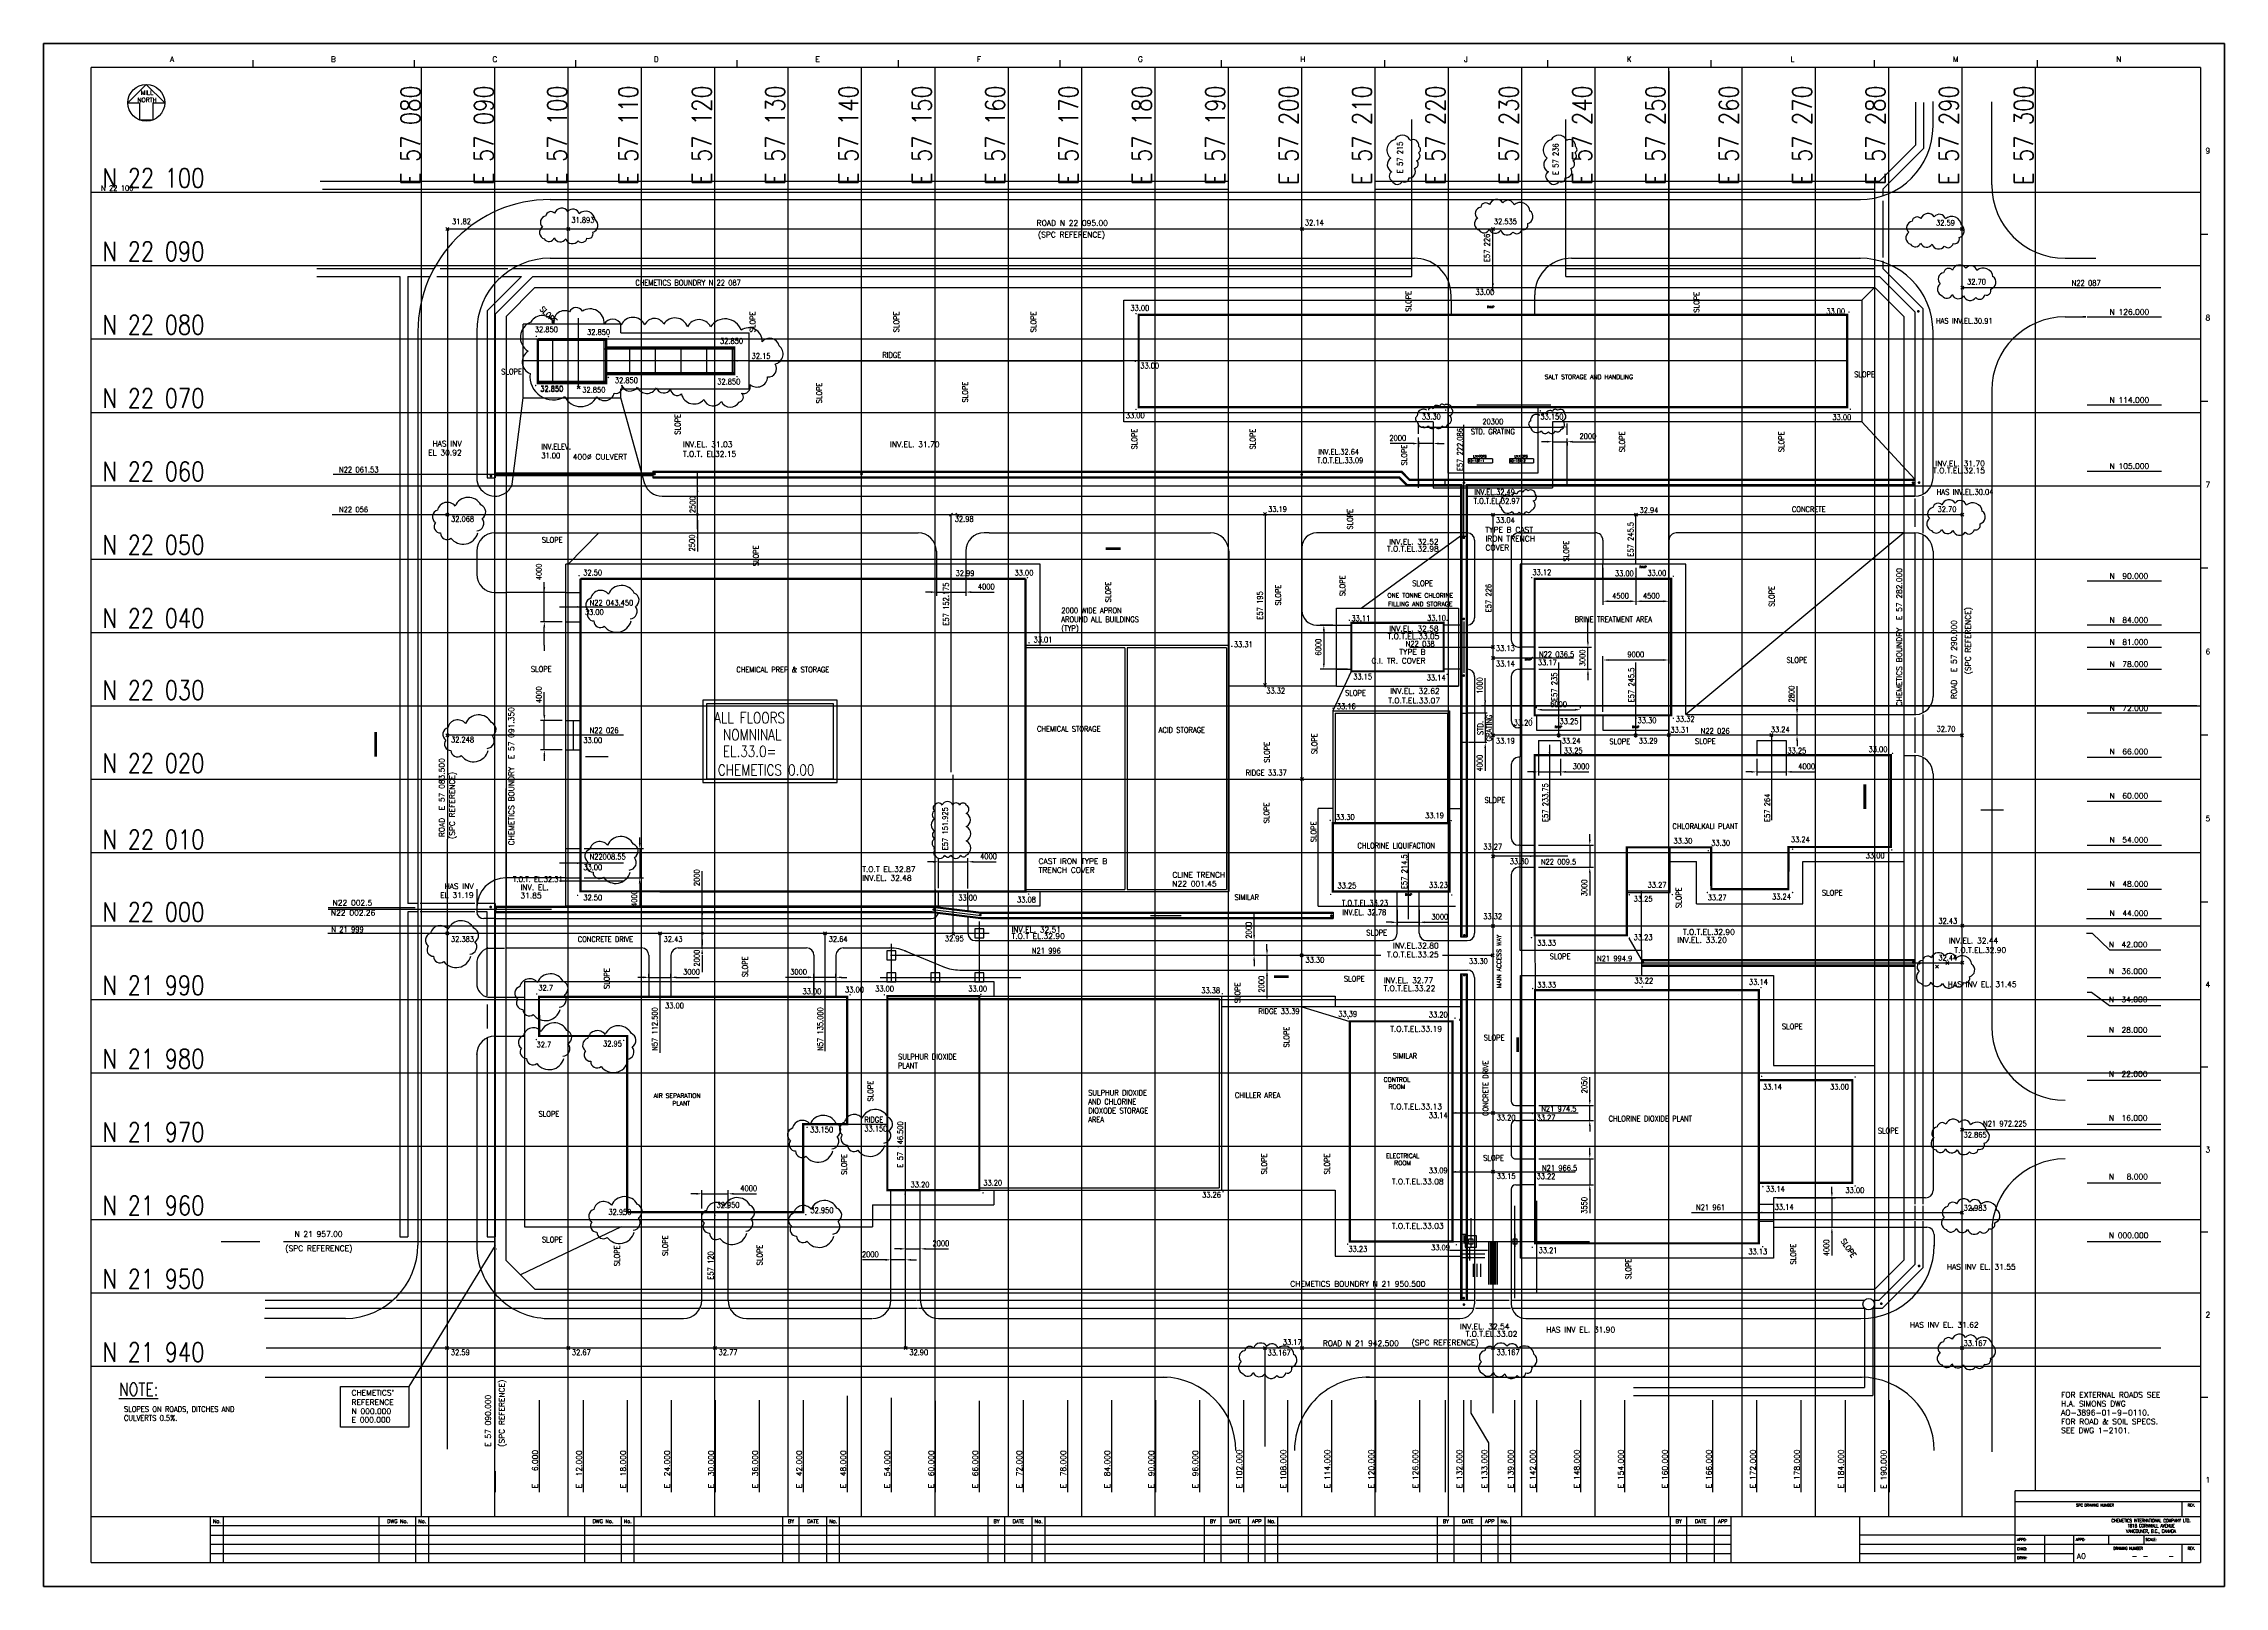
# Model space of a CAD drawing. Extents: x 0 to 297250, y 0 to 210250.
import ezdxf
from ezdxf.enums import TextEntityAlignment as Align

# ---------------------------------------------------------------- set-up
doc = ezdxf.new("R2010")
doc.units = 0
doc.header["$LTSCALE"] = 6250
for name, pattern in [('BAYLINE', [0]), ('CENTER', [0]), ('CENTER2', [0]), ('HIDDEN', [0]), ('HIDDEN2', [0]), ('PHAN', [0]), ('PHANTOM', [0])]:
    doc.linetypes.add(name, pattern=pattern)
doc.layers.get('0').update_dxf_attribs({"linetype": 'CONTINUOUS'})
for name, color, linetype in [('BAYLINE', 7, 'CENTER2'), ('BORDER', 7, 'CONTINUOUS'), ('BUILDINGS', 1, 'CONTINUOUS'), ('CENTERLINE', 7, 'CENTER2'), ('CL', 7, 'CENTER2'), ('CUTLINE', 7, 'CONTINUOUS'), ('DIM', 6, 'CONTINUOUS'), ('GRID', 141, 'CONTINUOUS'), ('HATCH', 7, 'CONTINUOUS'), ('ROADS', 2, 'CONTINUOUS'), ('TEXT', 7, 'CONTINUOUS'), ('TEXTM', 1, 'CONTINUOUS'), ('TRENCH', 241, 'HIDDEN2')]:
    doc.layers.add(name, color=color, linetype=linetype)
doc.styles.get("Standard").update_dxf_attribs({"font": 'ROMANS.shx', "width": 0.8})

msp = doc.modelspace()

# ---------------------------------------------------------------- linework, layer by layer
at = {"layer": 'BAYLINE', "color": 0, "linetype": 'CENTER'}
for p, q in [((249538, 191902), (249538, 12884)), ((278566, 131019), (288681, 131019)), ((278566, 128019), (288681, 128019)), ((278566, 125019), (288681, 125019)), ((278566, 113019), (288681, 113019)), ((278566, 107019), (288681, 107019)), ((278566, 101019), (288681, 101019)), ((278566, 95019), (288681, 95019)), ((278453, 91019), (288681, 91019)), ((278453, 89019), (279222, 89019)), ((279222, 89019), (281593, 86754)), ((281593, 86754), (288573, 86754)), ((123202, 86001), (133210, 86001)), ((114009, 83001), (133210, 83001)), ((278566, 83001), (288573, 83001)), ((278566, 81001), (279147, 81001)), ((279147, 81001), (281610, 79155)), ((281610, 79155), (288573, 79155)), ((278566, 75001), (288573, 75001)), ((278566, 69001), (288573, 69001)), ((278566, 63001), (288573, 63001)), ((192040, 56501), (208762, 56501)), ((278552, 55001), (288573, 55001)), ((200540, 39290), (200540, 51840)), ((203540, 40015), (203540, 52565)), ((24191, 47000), (29489, 47000)), ((32676, 47000), (61537, 47000)), ((191647, 47001), (210694, 47001)), ((191647, 45801), (196821, 45801)), ((278552, 47001), (288573, 47001)), ((200540, 12826), (200540, 25376)), ((203540, 12826), (203540, 25376)), ((209540, 12826), (209540, 25376)), ((215540, 12826), (215540, 25376)), ((221540, 12826), (221540, 25376)), ((227540, 12826), (227540, 25376)), ((233540, 12826), (233540, 25376)), ((239538, 25376), (239538, 12826)), ((245538, 25376), (245538, 12826)), ((251538, 25376), (251538, 12826))]:
    msp.add_line(p, q, dxfattribs=at)
at = {"layer": 'BAYLINE', "color": 0, "linetype": 'PHAN'}
msp.add_line((253538, 173066), (253538, 44437), dxfattribs=at)
at = {"layer": 'BAYLINE', "color": 0, "linetype": 'PHANTOM'}
for p, q in [((278566, 173001), (288681, 173001)), ((195341, 161001), (205456, 161001)), ((278566, 161001), (288681, 161001)), ((278566, 152001), (288681, 152001)), ((278566, 137019), (288681, 137019))]:
    msp.add_line(p, q, dxfattribs=at)
at = {"layer": 'BAYLINE', "color": 0}
for p, q in [((211438, 84985), (261504, 84985)), ((196953, 19581), (196953, 12830))]:
    msp.add_line(p, q, dxfattribs=at)
at = {"layer": 'BORDER', "color": 0}
for p, q in [((6500, 3250), (6500, 207000)), ((294000, 207000), (6500, 207000)), ((28500, 208000), (28500, 207000)), ((50500, 208000), (50500, 207000)), ((72500, 208000), (72500, 207000)), ((94500, 208000), (94500, 207000)), ((116500, 208000), (116500, 207000)), ((138500, 208000), (138500, 207000)), ((160500, 208000), (160500, 207000)), ((182750, 208000), (182750, 207000)), ((205000, 208000), (205000, 207000)), ((227250, 208000), (227250, 207000)), ((249500, 208000), (249500, 207000)), ((271750, 208000), (271750, 207000)), ((294000, 207000), (294000, 3250)), ((295000, 184250), (294000, 184250)), ((295000, 161500), (294000, 161500)), ((295000, 138750), (294000, 138750)), ((295000, 116000), (294000, 116000)), ((295000, 93250), (294000, 93250)), ((295000, 70750), (294000, 70750)), ((295000, 48250), (294000, 48250)), ((295000, 25750), (294000, 25750)), ((268750, 3250), (268750, 13000)), ((294000, 13000), (268750, 13000)), ((294000, 9500), (6500, 9500)), ((22750, 3250), (22750, 9500)), ((24500, 3250), (24500, 9500)), ((45750, 3250), (45750, 9500)), ((50750, 3250), (50750, 9500)), ((52500, 3250), (52500, 9500)), ((73750, 3250), (73750, 9500)), ((78750, 3250), (78750, 9500)), ((80500, 3250), (80500, 9500)), ((100750, 3250), (100750, 9500)), ((103000, 3250), (103000, 9500)), ((106750, 3250), (106750, 9500)), ((108500, 3250), (108500, 9500)), ((128750, 3250), (128750, 9500)), ((131000, 3250), (131000, 9500)), ((134750, 3250), (134750, 9500)), ((136500, 3250), (136500, 9500)), ((158250, 3250), (158250, 9500)), ((160500, 3250), (160500, 9500)), ((164250, 3250), (164250, 9500)), ((166500, 3250), (166500, 9500)), ((168250, 3250), (168250, 9500)), ((190000, 3250), (190000, 9500)), ((192250, 3250), (192250, 9500)), ((196000, 3250), (196000, 9500)), ((198250, 3250), (198250, 9500)), ((200000, 3250), (200000, 9500)), ((221750, 3250), (221750, 9500)), ((224000, 3250), (224000, 9500)), ((227750, 3250), (227750, 9500)), ((230000, 3250), (230000, 9500)), ((247500, 9500), (247500, 3250)), ((294000, 11500), (268750, 11500)), ((268750, 3250), (268750, 9500)), ((291500, 9500), (291500, 11500)), ((230000, 8250), (22750, 8250)), ((22750, 7000), (230000, 7000)), ((268750, 7000), (247500, 7000)), ((268750, 7000), (294000, 7000)), ((272750, 7000), (272750, 3250)), ((276750, 5750), (276750, 7000)), ((281500, 5750), (281500, 7000)), ((286250, 7000), (286250, 5750)), ((6500, 3250), (294000, 3250)), ((22750, 5750), (230000, 5750)), ((22750, 4500), (230000, 4500)), ((247500, 5750), (276750, 5750)), ((247500, 4500), (276750, 4500)), ((276750, 5750), (294000, 5750)), ((276750, 3250), (276750, 5750)), ((291500, 3250), (291500, 5750))]:
    msp.add_line(p, q, dxfattribs=at)
at = {"layer": 'BUILDINGS', "color": 0}
for p, q in [((247840, 175301), (249538, 177001)), ((65372, 161966), (65372, 172038)), ((78667, 172038), (65372, 172038)), ((78667, 170837), (78667, 172038)), ((78667, 170837), (96152, 170837)), ((96152, 163201), (96152, 170837)), ((65372, 161966), (78667, 161966)), ((78667, 163201), (96152, 163201)), ((78667, 161966), (78667, 163201)), ((247840, 158701), (255038, 150900)), ((193140, 143103), (179593, 133272)), ((253538, 143576), (223840, 118800)), ((121685, 139319), (121685, 137319)), ((125685, 139319), (125685, 137319)), ((71186, 135449), (73186, 135449)), ((71186, 131449), (73186, 131449)), ((176240, 131001), (178240, 131001)), ((192840, 131001), (190840, 131001)), ((203240, 128000), (201240, 128000)), ((176240, 125001), (178240, 125001)), ((192840, 125001), (190840, 125001)), ((176240, 122701), (161540, 122701)), ((178240, 124701), (175740, 119301)), ((176240, 122701), (192840, 122701)), ((192840, 122701), (189943, 122701)), ((71186, 117999), (73186, 117999)), ((203504, 118701), (203504, 116701)), ((203504, 116701), (209504, 116701)), ((209504, 118701), (209504, 116701)), ((212540, 118701), (212540, 116701)), ((212540, 116701), (221504, 116701)), ((221504, 116701), (221504, 118701)), ((71186, 113999), (73186, 113999)), ((203240, 113269), (251790, 113269)), ((203754, 115269), (203754, 114089)), ((203754, 115269), (206754, 115269)), ((233504, 115269), (237504, 115269)), ((251790, 100769), (251790, 113269)), ((71186, 100549), (73186, 100549)), ((215790, 88719), (215790, 100719)), ((215840, 100769), (227240, 100769)), ((221504, 98769), (225290, 98769)), ((221704, 94569), (221704, 100719)), ((225311, 93019), (225290, 98769)), ((227311, 95019), (227290, 100719)), ((237811, 95019), (237790, 100719)), ((237840, 100769), (251790, 100769)), ((239790, 98769), (253538, 98769)), ((239811, 93019), (239790, 98769)), ((71186, 96549), (73186, 96549)), ((121986, 92719), (121986, 94671)), ((125986, 92719), (125986, 94627)), ((133842, 94986), (147391, 94986)), ((133842, 94686), (161540, 94686)), ((135842, 92719), (135842, 94686)), ((147691, 94986), (161240, 94986)), ((184504, 92701), (184504, 94788)), ((187504, 92701), (187504, 94664)), ((215790, 94769), (221504, 94769)), ((215790, 94569), (221704, 94569)), ((217790, 86719), (217790, 94769)), ((225311, 93019), (239811, 93019)), ((227311, 95019), (237811, 95019)), ((201238, 86719), (217790, 86719)), ((203238, 88719), (215790, 88719)), ((217790, 85435), (216106, 88362)), ((201290, 83251), (235790, 83251)), ((67540, 75001), (67540, 80357)), ((82504, 82436), (82504, 80330)), ((85504, 82436), (85504, 80330)), ((105004, 82556), (105004, 80330)), ((108004, 82556), (108004, 80330)), ((160547, 80436), (176040, 80436)), ((176040, 80436), (176040, 79001)), ((79540, 51001), (79540, 75001)), ((235790, 71001), (249538, 71001)), ((249538, 71001), (249538, 52940)), ((103540, 63001), (109540, 63001)), ((103540, 51001), (103540, 63001)), ((119496, 52001), (119496, 53955)), ((160547, 54001), (176040, 54001)), ((203290, 54725), (201290, 54725)), ((112997, 52001), (112997, 49001)), ((233790, 52102), (235790, 52102))]:
    msp.add_line(p, q, dxfattribs=at)
at = {"layer": 'BUILDINGS', "color": 0, "linetype": 'CONTINUOUS'}
for p, q in [((147254, 175301), (179554, 175301)), ((147254, 158701), (147254, 175301)), ((149254, 160701), (149254, 173301)), ((149254, 173301), (245840, 173301)), ((179540, 175301), (247840, 175301)), ((191840, 175301), (191840, 173301)), ((203240, 173301), (203240, 175301)), ((245840, 173301), (245840, 160701)), ((247840, 175301), (247840, 158701)), ((179554, 160701), (149254, 160701)), ((204040, 160701), (179540, 160701)), ((191390, 160701), (191390, 156401)), ((203690, 160701), (203690, 151701)), ((245540, 160701), (204040, 160701)), ((179554, 158701), (147254, 158701)), ((189390, 158701), (179540, 158701)), ((189390, 158701), (189390, 149701)), ((247840, 158701), (205690, 158701)), ((205690, 158701), (205690, 149701)), ((191390, 156401), (191390, 151701)), ((203690, 151701), (191390, 151701)), ((189390, 149701), (205690, 149701)), ((135842, 139319), (71186, 139319)), ((71186, 92719), (71186, 139319)), ((73186, 94719), (73186, 137319)), ((133842, 137319), (73186, 137319)), ((133842, 94718), (133842, 137319)), ((135842, 128229), (135842, 139319)), ((201240, 139301), (201238, 86719)), ((223840, 139301), (201240, 139301)), ((221840, 137301), (203240, 137301)), ((203240, 137301), (203240, 118701)), ((212540, 137306), (212540, 139306)), ((221540, 137301), (221540, 139301)), ((221840, 119301), (221840, 137301)), ((223840, 118800), (223840, 139301)), ((176240, 133301), (192840, 133301)), ((176240, 122701), (176240, 133301)), ((178240, 124701), (178240, 131301)), ((178240, 131301), (190840, 131301)), ((190840, 131301), (190840, 124701)), ((192840, 133301), (192840, 122701)), ((221840, 118701), (221840, 130801)), ((161540, 128229), (133842, 128229)), ((147391, 127929), (133842, 127929)), ((147391, 127929), (147391, 94986)), ((161240, 127929), (147691, 127929)), ((147691, 127929), (147691, 94986)), ((161240, 127929), (161240, 94986)), ((161540, 128229), (161540, 94686)), ((203240, 125000), (201239, 125000)), ((190840, 124701), (178240, 124701)), ((175740, 119301), (175740, 94701)), ((175740, 119301), (191640, 119301)), ((176040, 119001), (191340, 119001)), ((176040, 119001), (176040, 104001)), ((191340, 119001), (191340, 104001)), ((191640, 119301), (191640, 94701)), ((203240, 118701), (221840, 118701)), ((253538, 118800), (253538, 118800)), ((203240, 113269), (203238, 88719)), ((253538, 113247), (253538, 113247)), ((173740, 92701), (173740, 106001)), ((175740, 106001), (173740, 106001)), ((191640, 106001), (193140, 106001)), ((178540, 104001), (184240, 104001)), ((184840, 104001), (186740, 104001)), ((135842, 92719), (71186, 92719)), ((133842, 94719), (73186, 94719)), ((121986, 92719), (121986, 92619)), ((125986, 92719), (125986, 92126)), ((173740, 92701), (192440, 92701)), ((125986, 91146), (125986, 89001)), ((201290, 44751), (201290, 83251)), ((235790, 83251), (235790, 71001)), ((65540, 82436), (129540, 82436)), ((102077, 80357), (67526, 80357)), ((114997, 80436), (160547, 80436)), ((114997, 80436), (114997, 54001)), ((129540, 82436), (129540, 80436)), ((160547, 80436), (160547, 54001)), ((203290, 47251), (203290, 81251)), ((209290, 81251), (203290, 81251)), ((209290, 81251), (209790, 81251)), ((215290, 81251), (209790, 81251)), ((215290, 81251), (215790, 81251)), ((221290, 81251), (215790, 81251)), ((221290, 81251), (221790, 81251)), ((221790, 81251), (227290, 81251)), ((227290, 81251), (227790, 81251)), ((227790, 81251), (233290, 81251)), ((231030, 80728), (231030, 80728)), ((233790, 81251), (233290, 81251)), ((233790, 81251), (233790, 80751)), ((233790, 80751), (233790, 75251)), ((114997, 80136), (160247, 80136)), ((160247, 80136), (160247, 54301)), ((193140, 79001), (176040, 79001)), ((178040, 77001), (178040, 47001)), ((192040, 77001), (178040, 77001)), ((192040, 77001), (192040, 47001)), ((233790, 75251), (233790, 74751)), ((233790, 74751), (233790, 69251)), ((233790, 69251), (233790, 68751)), ((233790, 68751), (233790, 47001)), ((201290, 65530), (203290, 65530)), ((203290, 63477), (201290, 63477)), ((201290, 58278), (203290, 58278)), ((114997, 54001), (118998, 54001)), ((115496, 52001), (115499, 54001)), ((118998, 54001), (160547, 54001)), ((127540, 54301), (160247, 54301)), ((129540, 54001), (129540, 52001)), ((176040, 54001), (176040, 45001)), ((112997, 52001), (129540, 52001)), ((235790, 52940), (235790, 44751)), ((233790, 49777), (235790, 49777)), ((176040, 45001), (193140, 45001)), ((192040, 47001), (178040, 47001)), ((235790, 44751), (201290, 44751)), ((203290, 46751), (203290, 47251)), ((203290, 46751), (203790, 46751)), ((209290, 46751), (203790, 46751)), ((209290, 46751), (209790, 46751)), ((215290, 46751), (209790, 46751)), ((215290, 46751), (215790, 46751)), ((221290, 46751), (215790, 46751)), ((221290, 46751), (221790, 46751)), ((233290, 46751), (221790, 46751)), ((233290, 46751), (233790, 46751)), ((233790, 47101), (233790, 46751))]:
    msp.add_line(p, q, dxfattribs=at)
at = {"layer": 'BUILDINGS', "color": 0, "linetype": 'BAYLINE'}
msp.add_line((253538, 113247), (253538, 98769), dxfattribs=at)
at = {"layer": 'BUILDINGS', "color": 0, "const_width": 300}
for points in [[(149254, 173301), (245840, 173301), (245840, 160701), (149254, 160701), (149254, 173301)], [(67372, 170038), (67372, 163966), (76667, 163966), (76667, 170000), (67372, 170000)], [(76667, 168875), (76667, 165201), (94152, 165201), (94152, 168837), (76667, 168837)], [(73186, 137319), (133842, 137319)], [(133842, 137319), (133842, 94686), (73186, 94719), (73186, 137319)], [(203240, 137301), (203240, 118701), (221840, 118701), (221840, 137301), (203240, 137301)], [(178240, 131301), (190840, 131301), (190840, 124701), (178240, 124701), (178240, 131301)], [(203240, 113269), (251790, 113269), (251790, 100769), (237840, 100769), (237811, 95019), (227311, 95019), (227290, 100719), (215790, 100719), (215790, 88719), (203238, 88719), (203240, 113269)], [(175740, 104001), (175740, 94701), (191640, 94701), (191640, 104001), (175740, 104001)], [(109540, 80357), (67526, 80357), (67540, 75001), (79540, 75001), (79540, 51001), (103540, 51001), (103540, 63001), (109540, 63001), (109540, 80357)], [(203290, 81251), (233790, 81251), (233790, 46751), (203290, 46751), (203290, 81251)], [(178040, 77001), (178040, 47001), (192040, 47001), (192040, 77001), (178040, 77001)], [(233790, 69001), (246538, 69001), (246538, 55001), (233790, 55001)]]:
    msp.add_lwpolyline(points, dxfattribs=at)
at = {"layer": 'BUILDINGS', "color": 0}
for points in [[(203754, 115269), (203754, 113269)], [(206754, 115269), (206754, 113269)], [(233504, 115269), (233504, 113269)], [(237504, 115269), (237504, 113269)], [(201238, 101000), (203239, 101000)], [(201238, 98000), (203238, 98000)], [(65540, 82436), (65540, 49001)], [(109540, 63001), (109540, 80357)], [(79540, 51001), (103540, 51001)], [(65540, 49001), (112997, 49001)]]:
    msp.add_lwpolyline(points, dxfattribs=at)
for points in [[(126940, 89601), (126940, 88401), (128140, 88401), (128140, 89601)], [(114940, 86601), (114940, 85401), (116140, 85401), (116140, 86601)], [(114940, 83601), (114940, 82401), (116140, 82401), (116140, 83601)], [(120940, 83601), (120940, 82401), (122140, 82401), (122140, 83601)], [(126940, 83601), (126940, 82401), (128140, 82401), (128140, 83601)]]:
    msp.add_lwpolyline(points, close=True, dxfattribs=at)
at = {"layer": 'BUILDINGS', "color": 0, "const_width": 300}
msp.add_lwpolyline([(127540, 80436), (114997, 80436), (114997, 54001), (127540, 54001), (127540, 80436)], close=True, dxfattribs=at)
at = {"layer": 'CENTERLINE', "color": 0}
for p, q in [((72919, 163386), (72919, 172829)), ((76723, 169802), (67253, 169802)), ((67419, 164300), (67419, 169923)), ((69419, 164300), (69419, 169923)), ((76419, 164300), (76419, 170017)), ((179554, 167002), (65250, 167002)), ((94257, 168602), (76426, 168602)), ((79919, 165424), (79919, 168892)), ((83419, 165424), (83419, 168892)), ((86919, 165424), (86919, 168892)), ((90419, 165424), (90419, 168892)), ((93919, 165424), (93919, 168892)), ((245840, 167001), (179540, 167001)), ((76629, 164202), (67440, 164202)), ((94069, 165402), (76545, 165402))]:
    msp.add_line(p, q, dxfattribs=at)
at = {"layer": 'CENTERLINE', "color": 0, "linetype": 'CENTER'}
for p, q in [((196759, 119001), (194181, 119001)), ((288681, 119001), (278566, 119001)), ((196715, 115001), (194203, 115001))]:
    msp.add_line(p, q, dxfattribs=at)
at = {"layer": 'CL', "color": 0}
for p, q in [((186504, 178500), (186504, 199890)), ((207504, 178500), (207504, 199890)), ((54834, 185204), (55243, 184796)), ((54834, 184796), (55243, 185204)), ((71299, 184796), (71708, 185204)), ((71299, 185204), (71708, 184796)), ((171299, 184797), (171708, 185205)), ((171299, 185205), (171708, 184797)), ((197336, 185205), (197744, 184797)), ((197336, 184797), (197744, 185205)), ((197540, 176503), (197540, 185001)), ((261299, 185206), (261708, 184797)), ((261299, 184797), (261708, 185206)), ((261333, 177206), (261742, 176797)), ((261333, 176797), (261742, 177206)), ((72714, 163590), (73123, 163182)), ((72714, 163182), (73123, 163590)), ((193590, 143103), (193590, 158287)), ((83042, 151526), (39465, 151526)), ((54825, 145872), (55234, 146280)), ((54825, 146280), (55234, 145872)), ((123481, 145872), (123889, 146280)), ((123710, 110981), (123685, 146076)), ((124331, 146280), (124739, 145872)), ((166299, 145924), (166708, 146333)), ((166299, 146333), (166708, 145924)), ((197336, 146280), (197744, 145872)), ((197336, 145872), (197744, 146280)), ((216836, 146280), (217244, 145872)), ((216836, 145872), (217244, 146280)), ((217040, 139301), (217040, 146076)), ((261333, 146280), (261742, 145872)), ((261333, 145872), (261742, 146280)), ((79040, 133450), (70324, 133450)), ((79040, 133450), (70324, 133450)), ((193590, 131501), (193590, 124501)), ((186213, 128001), (197540, 128001)), ((197336, 127797), (197744, 128206)), ((197336, 128206), (197744, 127797)), ((197336, 126704), (197744, 126296)), ((197336, 126296), (197744, 126704)), ((208538, 126500), (197540, 126500)), ((206504, 125904), (206504, 115674)), ((217004, 125904), (217004, 115674)), ((166294, 122652), (166702, 123060)), ((166294, 123060), (166702, 122652)), ((54818, 116204), (55227, 115795)), ((54818, 115795), (55227, 116204)), ((79040, 115999), (55023, 115999)), ((72159, 117999), (72159, 113999)), ((197336, 115796), (197744, 116204)), ((197336, 116204), (197744, 115796)), ((261504, 116000), (197540, 116000)), ((206299, 116204), (206708, 115796)), ((206299, 115796), (206708, 116204)), ((216799, 116204), (217208, 115796)), ((216799, 115796), (217208, 116204)), ((221735, 116213), (221308, 115825)), ((221716, 115805), (221327, 116233)), ((235701, 116213), (235273, 115825)), ((235681, 115805), (235292, 116233)), ((235504, 116000), (235504, 104443)), ((261299, 116204), (261708, 115796)), ((261299, 115796), (261708, 116204)), ((205254, 114672), (205254, 104443)), ((123976, 88908), (123961, 110606)), ((171301, 110213), (171709, 109805)), ((171301, 109805), (171709, 110213)), ((79040, 98550), (70324, 98550)), ((186004, 99886), (186004, 90949)), ((197336, 99296), (197745, 99704)), ((197336, 99704), (197745, 99296)), ((207770, 99500), (197540, 99500)), ((79040, 96100), (70324, 96100)), ((38777, 92500), (50642, 92500)), ((69208, 92269), (38777, 92269)), ((121139, 92269), (127787, 91451)), ((54812, 89206), (55221, 88797)), ((54812, 88797), (55221, 89206)), ((83799, 89206), (84208, 88797)), ((83799, 88797), (84208, 89206)), ((106299, 88797), (106708, 89206)), ((106299, 89206), (106708, 88797)), ((150877, 91451), (155053, 91451)), ((197336, 90204), (197744, 89796)), ((197336, 89796), (197744, 90204)), ((261333, 89830), (261742, 90238)), ((261333, 90238), (261742, 89830)), ((84004, 89001), (84004, 72691)), ((106504, 89001), (106504, 72938)), ((123785, 88692), (124193, 89100)), ((123785, 89100), (124193, 88692)), ((197323, 85809), (197731, 86218)), ((197323, 86218), (197731, 85809)), ((171287, 86192), (171695, 85783)), ((171287, 85783), (171695, 86192)), ((257873, 84681), (258282, 84272)), ((257873, 84272), (258282, 84681)), ((259301, 84738), (259709, 85147)), ((259301, 85147), (259709, 84738)), ((261333, 85223), (261742, 84815)), ((261333, 84815), (261742, 85223)), ((117496, 32501), (117496, 63245)), ((209186, 64503), (192040, 64503)), ((197349, 64286), (197757, 64695)), ((197349, 64695), (197757, 64286)), ((261299, 62047), (261708, 62456)), ((261299, 62456), (261708, 62047)), ((197349, 56719), (197757, 56310)), ((197349, 56310), (197757, 56719)), ((224611, 50940), (261504, 50940)), ((261299, 50735), (261708, 51144)), ((261299, 51144), (261708, 50735)), ((262727, 51610), (263136, 51201)), ((262727, 51201), (263136, 51610)), ((193290, 47978), (193890, 47978)), ((193590, 47978), (193590, 46742)), ((54799, 32704), (55207, 32296)), ((54799, 32296), (55207, 32704)), ((71299, 32296), (71708, 32705)), ((71299, 32705), (71708, 32296)), ((91299, 32705), (91708, 32296)), ((91299, 32296), (91708, 32705)), ((117291, 32705), (117700, 32296)), ((117291, 32296), (117700, 32705)), ((166299, 32705), (166708, 32297)), ((166299, 32297), (166708, 32705)), ((171299, 32297), (171708, 32705)), ((171299, 32705), (171708, 32297)), ((197336, 32297), (197744, 32705)), ((197336, 32705), (197744, 32297)), ((261299, 32706), (261708, 32297)), ((261299, 32297), (261708, 32706)), ((166504, 19075), (166504, 32501))]:
    msp.add_line(p, q, dxfattribs=at)
at = {"layer": 'CL', "color": 0, "linetype": 'CENTER'}
for p, q in [((55039, 185000), (261538, 185001)), ((261538, 177001), (288573, 177001)), ((261504, 62251), (288573, 62251)), ((30320, 32500), (288573, 32501))]:
    msp.add_line(p, q, dxfattribs=at)
at = {"layer": 'CL', "color": 0, "linetype": 'PHAN'}
for p, q in [((66964, 177000), (249602, 177001)), ((66966, 40500), (249602, 40501))]:
    msp.add_line(p, q, dxfattribs=at)
at = {"layer": 'CL', "color": 0, "linetype": 'CENTER2'}
for p, q in [((39343, 146076), (124535, 146076)), ((124535, 146076), (261538, 146076)), ((166504, 146128), (166504, 122548)), ((38740, 89001), (127846, 89001)), ((115413, 89001), (128867, 89001)), ((115413, 86001), (182277, 86001)), ((190676, 86001), (197521, 86001))]:
    msp.add_line(p, q, dxfattribs=at)
at = {"layer": 'CL', "color": 0, "linetype": 'HIDDEN'}
msp.add_lwpolyline([(193780, 47761), (193780, 46241), (195300, 46241), (195300, 47761)], close=True, dxfattribs=at)
at = {"layer": 'CUTLINE', "color": 0}
for p, q in [((297250, 210250), (0, 210250)), ((0, 210250), (0, 0)), ((297250, 210250), (0, 210250)), ((0, 210250), (0, 0)), ((297250, 0), (297250, 210250)), ((297250, 0), (297250, 210250)), ((0, 0), (297250, 0)), ((0, 0), (297250, 0))]:
    msp.add_line(p, q, dxfattribs=at)
msp.add_lwpolyline([(0, 0), (0, 210250), (297250, 210250), (297250, 0)], close=True, dxfattribs=at)
msp.add_lwpolyline([(0, 0), (0, 210250), (297250, 210250), (297250, 0)], close=True, dxfattribs=at)
at = {"layer": 'DIM', "color": 0}
for p, q in [((221504, 206500), (221504, 125750)), ((96152, 167019), (147254, 167002)), ((187390, 157055), (187390, 158500)), ((188140, 158000), (206940, 158000)), ((189390, 158201), (189390, 155250)), ((205690, 158201), (205690, 155500)), ((207690, 156916), (207690, 158500)), ((185890, 155750), (183526, 155750)), ((186640, 155750), (185890, 155750)), ((187390, 149701), (187390, 156555)), ((187390, 156055), (187390, 155250)), ((189390, 155750), (187390, 155750)), ((190140, 155750), (190890, 155750)), ((204940, 156000), (204190, 156000)), ((205690, 156000), (207690, 156000)), ((207690, 150126), (207690, 156416)), ((207690, 155916), (207690, 155500)), ((208440, 156000), (209190, 156000)), ((209190, 156000), (211554, 156000)), ((89124, 146076), (89124, 152018)), ((60441, 151076), (61541, 151076)), ((89124, 146826), (89124, 147576)), ((89124, 144076), (89124, 146076)), ((75682, 143576), (71504, 139319)), ((89124, 145326), (89124, 141043)), ((89124, 142826), (89124, 141034)), ((68250, 134499), (68250, 136864)), ((121685, 138819), (121685, 135000)), ((125685, 138819), (125685, 135000)), ((212540, 138806), (212540, 133755)), ((217040, 138801), (217040, 133750)), ((217040, 138801), (217040, 133755)), ((221540, 138801), (221540, 133755)), ((68250, 131449), (68250, 135449)), ((68250, 133749), (68250, 134499)), ((120935, 135500), (120185, 135500)), ((121685, 135500), (125685, 135500)), ((126435, 135500), (127185, 135500)), ((127185, 135500), (129549, 135500)), ((213290, 134255), (216290, 134250)), ((217790, 134250), (220790, 134250)), ((70686, 131449), (67750, 131449)), ((175740, 131001), (174000, 131001)), ((210500, 129500), (210500, 131864)), ((68250, 128249), (68250, 130699)), ((68250, 128249), (68250, 127499)), ((174500, 130251), (174500, 125751)), ((203740, 128000), (211000, 128000)), ((210500, 128750), (210500, 129500)), ((210500, 125000), (210500, 128000)), ((177740, 125001), (174000, 125001)), ((203786, 125000), (211000, 125000)), ((212540, 119201), (212540, 126750)), ((213290, 126250), (220754, 126250)), ((196500, 121500), (196500, 123779)), ((210500, 124250), (210500, 123500)), ((239000, 120300), (239000, 122664)), ((68250, 119499), (68250, 121863)), ((68250, 118749), (68250, 119499)), ((293500, 120000), (196000, 120000)), ((196500, 120750), (196500, 121500)), ((196500, 119751), (196500, 120501)), ((196500, 119001), (196500, 120000)), ((196500, 119001), (196500, 115001)), ((203504, 119676), (203504, 119975)), ((204254, 119475), (208754, 119475)), ((209504, 119676), (209504, 119975)), ((239000, 119550), (239000, 120300)), ((70686, 117999), (67750, 117999)), ((68250, 113999), (68250, 117999)), ((196500, 118251), (196500, 117501)), ((239000, 116000), (239000, 118800)), ((70686, 113999), (67750, 113999)), ((68250, 113249), (68250, 112499)), ((196215, 115001), (196000, 115001)), ((196500, 114251), (196500, 113501)), ((196500, 113501), (196500, 111137)), ((203754, 114769), (203754, 110500)), ((237504, 114769), (237504, 110500)), ((239000, 115250), (239000, 114500)), ((203004, 111000), (202254, 111000)), ((203754, 111000), (206754, 111000)), ((206754, 112769), (206754, 110500)), ((207504, 111000), (208254, 111000)), ((208254, 111000), (210618, 111000)), ((232754, 111000), (232004, 111000)), ((233504, 112769), (233504, 110500)), ((233504, 111000), (237504, 111000)), ((238254, 111000), (239004, 111000)), ((239004, 111000), (241368, 111000)), ((81250, 101299), (81250, 102049)), ((210750, 101750), (210750, 102500)), ((73686, 100549), (81750, 100549)), ((81250, 100549), (81250, 96549)), ((121236, 98750), (120486, 98750)), ((121986, 95171), (121986, 99250)), ((121986, 98750), (125986, 98750)), ((125986, 95127), (125986, 99250)), ((126736, 98750), (127486, 98750)), ((127486, 98750), (129850, 98750)), ((203739, 101000), (211250, 101000)), ((210750, 101000), (210750, 98000)), ((70686, 96549), (67750, 96549)), ((73686, 96549), (81750, 96549)), ((81250, 95799), (81250, 95049)), ((89781, 92396), (89781, 97478)), ((203738, 98000), (211250, 98000)), ((210750, 97250), (210750, 96500)), ((210750, 96500), (210750, 94136)), ((81250, 95049), (81250, 92685)), ((89781, 90396), (89781, 92760)), ((89781, 91646), (89781, 92396)), ((184504, 92201), (184504, 90000)), ((187504, 92201), (187504, 90000)), ((89781, 88896), (89781, 90896)), ((89781, 89646), (89781, 90396)), ((165000, 89501), (165000, 91865)), ((165000, 88751), (165000, 89501)), ((183754, 90500), (183004, 90500)), ((184504, 90500), (187504, 90500)), ((188254, 90500), (189004, 90500)), ((189004, 90500), (191368, 90500)), ((89781, 86896), (89781, 88896)), ((89781, 88146), (89781, 87396)), ((165000, 86001), (165000, 88001)), ((166750, 86751), (166750, 87501)), ((203238, 88719), (203290, 81251)), ((82504, 82936), (82504, 83500)), ((85504, 82936), (85504, 83500)), ((89781, 86074), (89781, 83709)), ((105004, 80830), (105004, 83500)), ((108004, 83056), (108004, 83500)), ((165000, 85251), (165000, 84501)), ((166750, 86001), (166750, 84001)), ((166750, 83251), (166750, 82501)), ((81754, 83000), (81004, 83000)), ((82504, 83000), (85504, 83000)), ((86254, 83000), (87004, 83000)), ((87004, 83000), (89368, 83000)), ((103504, 83000), (101139, 83000)), ((104254, 83000), (103504, 83000)), ((108004, 83000), (105004, 83000)), ((108754, 83000), (109504, 83000)), ((166750, 82501), (166750, 80136)), ((210750, 67030), (210750, 69394)), ((203790, 65530), (211250, 65530)), ((210750, 66280), (210750, 67030)), ((210750, 63477), (210750, 65530)), ((109540, 63001), (114997, 63001)), ((203790, 63477), (211250, 63477)), ((210750, 62727), (210750, 61977)), ((210750, 59028), (210750, 59778)), ((203790, 58278), (211250, 58278)), ((210750, 58278), (210750, 54725)), ((89702, 51501), (89702, 54000)), ((93305, 51501), (93305, 54000)), ((203790, 54725), (211250, 54725)), ((210750, 53975), (210750, 53225)), ((243750, 53690), (243750, 54440)), ((88952, 53500), (88202, 53500)), ((89702, 53500), (93305, 53500)), ((94055, 53500), (94805, 53500)), ((94805, 53500), (97170, 53500)), ((210750, 53225), (210750, 50861)), ((236290, 52940), (244250, 52940)), ((243750, 52940), (243750, 48940)), ((78723, 49001), (64986, 42480)), ((236290, 48940), (244250, 48940)), ((243750, 48190), (243750, 47440)), ((61537, 46438), (49770, 27246)), ((116746, 46000), (115996, 46000)), ((117496, 46000), (119496, 46000)), ((120246, 46000), (120996, 46000)), ((120996, 46000), (123360, 46000)), ((243750, 47440), (243750, 45075)), ((113996, 44500), (111631, 44500)), ((114746, 44500), (113996, 44500)), ((117496, 44500), (115496, 44500)), ((118246, 44500), (118996, 44500))]:
    msp.add_line(p, q, dxfattribs=at)
for points in [[(254206, 194654, 0, 250, 0), (253675, 194124, 0, 0, 0), (252343, 192792, 0, 0, 0)], [(147459, 190926, 0, 250, 0), (148209, 190926, 0, 0, 0), (151716, 190926, 0, 0, -1.2198946)], [(194837, 190926, 0, 250, 0), (194087, 190926, 0, 0, 0), (190923, 190926, 0, 0, 1)], [(239701, 190959, 0, 250, 0), (238951, 190959, 0, 0, 0), (235486, 190959, 0, 0, 0), (234736, 190959, 0, 0, 0)], [(250125, 186859, 0, 250, 0), (250125, 186109, 0, 0, 0), (250125, 184188, 0, 0, 0)], [(45604, 179052, 0, 250, 0), (46354, 179052, 0, 0, 0), (49106, 179052, 0, 0, -1)], [(94752, 179052, 0, 250, 0), (95502, 179052, 0, 0, 0), (98254, 179052, 0, 0, -1)], [(155286, 179052, 0, 250, 0), (156036, 179052, 0, 0, 0), (158788, 179052, 0, 0, -1)], [(180636, 179167, 0, 250, 0), (181386, 179167, 0, 0, 0), (184070, 179167, 0, 0, 1)], [(212035, 179052, 0, 250, 0), (211285, 179052, 0, 0, 0), (208601, 179052, 0, 0, 1)], [(239663, 179034, 0, 250, 0), (238913, 179034, 0, 0, 0), (235863, 179034, 0, 0, 0), (235113, 179034, 0, 0, 0)], [(251238, 178316, 0, 250, 0), (251768, 177785, 0, 0, 0), (253984, 175569, 0, 0, 0)], [(255627, 173739, 188, 188, 1), (255443, 173776, 188, 188, 1), (255627, 173739, 0, 0, 0), (256771, 172049, 0, 0, 0.3721168), (257867, 172485, 0, 0, 0)], [(255612, 162991, 0, 250, 0), (255612, 162241, 0, 0, 0), (255612, 158025, 0, 0, 0)], [(60971, 158660, 0, 250, 0), (60971, 157910, 0, 0, 0), (60971, 155505, 0, 0, -0.8684652)], [(60923, 151412, 188, 188, 1), (61023, 151253, 188, 188, 1), (60923, 151412, 0, 0, 0), (58444, 155369, 0, 0, 0.2808225), (57734, 155724, 0, 0, 23.7823494)], [(61747, 151549, 188, 188, 1), (61594, 151440, 188, 188, 1), (61747, 151549, 0, 0, 0), (66749, 155089, 0, 0, -0.2243263), (67771, 155270, 0, 0, -2.1961746)], [(83280, 151681, 188, 188, 1), (83250, 151496, 188, 188, 1), (83280, 151681, 0, 0, 0), (85562, 154941, 0, 0, -0.3727546), (86389, 155635, 0, 0, 0.0120731)], [(111496, 151681, 188, 188, 1), (111467, 151496, 188, 188, 1), (111496, 151681, 0, 0, 0), (113779, 154941, 0, 0, -0.3727546), (114606, 155635, 0, 0, 0.0120731)], [(69826, 151807, 0, 250, 0), (70279, 152405, 0, 0, 0), (71149, 153555, 0, 0, -0.272633), (71952, 153885, 0, 0, 0.071047)], [(85285, 151482, 0, 375, 0), (86410, 151482, 0, 0, 0), (90096, 151482, 0, 0, 0)], [(136353, 151523, 0, 375, 0), (137478, 151523, 0, 0, 0), (141164, 151523, 0, 0, 0)], [(152934, 151523, 0, 375, 0), (154059, 151523, 0, 0, 0), (157746, 151523, 0, 0, 0)], [(165982, 151441, 0, 375, 0), (167107, 151441, 0, 0, 0), (170793, 151441, 0, 0, 0)], [(171543, 151595, 188, 188, 1), (171445, 151434, 188, 188, 1), (171543, 151595, 0, 0, 0), (172876, 153797, 0, 0, -0.3092608), (173537, 154098, 0, 0, 0.0869067)], [(184036, 151563, 0, 375, 0), (182911, 151563, 0, 0, 0), (179225, 151563, 0, 0, 0)], [(254860, 150483, 188, 188, 1), (254770, 150318, 188, 188, 1), (254860, 150483, 0, 0, 0), (256083, 152747, 0, 0, -0.3898109), (256865, 153017, 0, 0, -1.636573)], [(102809, 151408, 0, 375, 0), (103934, 151408, 0, 0, 0), (107621, 151408, 0, 0, 0)], [(119173, 151408, 0, 375, 0), (120298, 151408, 0, 0, 0), (123985, 151408, 0, 0, 0)], [(192677, 150465, 0, 375, 0), (191552, 150465, 0, 0, 0), (187866, 150465, 0, 0, 0)], [(193656, 150341, 188, 188, 1), (193533, 150482, 188, 188, 1), (193656, 150341, 0, 0, 0), (194376, 149510, 0, 0, 0.2740046), (194916, 149330, 0, 0, -3.9559643)], [(203031, 150499, 0, 375, 0), (201906, 150499, 0, 0, 0), (198219, 150499, 0, 0, 0)], [(216568, 150454, 0, 375, 0), (215443, 150454, 0, 0, 0), (211756, 150454, 0, 0, 0)], [(229887, 150454, 0, 375, 0), (228762, 150454, 0, 0, 0), (225076, 150454, 0, 0, 0)], [(244729, 150454, 0, 375, 0), (243604, 150454, 0, 0, 0), (239918, 150454, 0, 0, 0)], [(255731, 150414, 188, 188, 1), (255548, 150451, 188, 188, 1), (255731, 150414, 0, 0, 0), (256876, 148724, 0, 0, 0.3721168), (257972, 149160, 0, 0, 0)], [(193870, 146642, 0, 250, 0), (194255, 145999, 0, 0, 0), (195231, 144366, 0, 0, 0.220245), (195776, 143995, 0, 0, -4.0312367)], [(193485, 142889, 188, 188, 1), (193667, 142933, 188, 188, 1), (193485, 142889, 0, 0, 0), (191319, 142362, 0, 0, -0.1198295), (190892, 142362, 0, 0, -8.3451872)], [(193584, 142233, 0, 375, 0), (193584, 141108, 0, 0, 0), (193584, 137422, 0, 0, 0)], [(135836, 134370, 0, 250, 0), (136455, 133947, 0, 0, 0), (137497, 133234, 0, 0, 0.1470106), (138459, 132928, 0, 0, 0.0080063)], [(193485, 131823, 188, 188, 1), (193667, 131868, 188, 188, 1), (193485, 131823, 0, 0, 0), (191319, 131297, 0, 0, 0.3251481), (190437, 130650, 0, 0, 0)], [(255606, 129457, 0, 250, 0), (255606, 128707, 0, 0, 0), (255606, 124492, 0, 0, 0)], [(193316, 127575, 0, 250, 0), (192567, 127536, 0, 0, 0), (189115, 127356, 0, 0, -0.0260142)], [(193485, 124110, 188, 188, 1), (193667, 124154, 188, 188, 1), (193485, 124110, 0, 0, 0), (191357, 122411, 0, 0, 0), (190567, 121967, 0, 0, 0)], [(193584, 123483, 0, 375, 0), (193584, 122358, 0, 0, 0), (193584, 118672, 0, 0, 0)], [(193584, 108396, 0, 375, 0), (193584, 107271, 0, 0, 0), (193584, 103585, 0, 0, 0)], [(127134, 91868, 0, 250, 0), (127682, 92380, 0, 0, 0), (134325, 98601, 0, 0, -0.1789648), (134866, 98829, 0, 0, -0.0221069)], [(60900, 92664, 188, 188, 1), (60977, 92493, 188, 188, 1), (60900, 92664, 0, 0, 0), (59912, 94873, 0, 0, 0.1844411), (59368, 95416, 0, 0, 0.4001576)], [(61702, 92373, 188, 188, 1), (61610, 92210, 188, 188, 1), (61702, 92373, 0, 0, 0), (62689, 94130, 0, 0, -0.0393592), (64789, 95080, 0, 0, 0)], [(121337, 92335, 188, 188, 1), (121378, 92152, 188, 188, 1), (121337, 92335, 0, 0, 0), (120274, 96301, 0, 0, 0.5366036), (119491, 96602, 0, 0, -0.1166677)], [(152028, 91427, 0, 250, 0), (152235, 92147, 0, 0, 0), (153385, 96875, 0, 0, 0)], [(193584, 95896, 0, 375, 0), (193584, 94771, 0, 0, 0), (193584, 91085, 0, 0, 0)], [(53803, 92515, 0, 250, 0), (54553, 92515, 0, 0, 0), (56965, 92515, 0, 0, 1)], [(78008, 92287, 0, 375, 0), (79133, 92287, 0, 0, 0), (82820, 92287, 0, 0, 0)], [(90461, 92287, 0, 375, 0), (91586, 92287, 0, 0, 0), (95273, 92287, 0, 0, 0)], [(102791, 92287, 0, 375, 0), (103916, 92287, 0, 0, 0), (107602, 92287, 0, 0, 0)], [(115677, 92287, 0, 375, 0), (116802, 92287, 0, 0, 0), (120489, 92287, 0, 0, 0)], [(127750, 91424, 188, 188, 1), (127610, 91548, 188, 188, 1), (127750, 91424, 0, 0, 0), (129788, 89620, 0, 0, 0.330264), (131173, 89499, 0, 0, -3.0231974)], [(128192, 91470, 0, 375, 0), (129317, 91470, 0, 0, 0), (133003, 91470, 0, 0, 0)], [(142814, 91470, 0, 375, 0), (143939, 91470, 0, 0, 0), (147625, 91470, 0, 0, 0)], [(155638, 91470, 0, 375, 0), (156763, 91470, 0, 0, 0), (160450, 91470, 0, 0, 0)], [(166109, 91470, 0, 375, 0), (167234, 91470, 0, 0, 0), (170920, 91470, 0, 0, 0)], [(175620, 91359, 188, 188, 1), (175442, 91419, 188, 188, 1), (175620, 91359, 0, 0, 0), (176874, 91730, 0, 0, 0), (176874, 91730, 0, 0, 0)], [(193566, 88663, 188, 188, 1), (193714, 88778, 188, 188, 1), (193566, 88663, 0, 0, 0), (191838, 87319, 0, 0, -0.3430046), (190904, 87319, 0, 0, -2.915413)], [(218066, 85084, 188, 188, 1), (217919, 84967, 188, 188, 1), (218066, 85084, 0, 0, 0), (221291, 87658, 0, 0, -0.1476573), (222488, 88137, 0, 0, 22.9268509)], [(254914, 85079, 188, 188, 1), (254767, 84962, 188, 188, 1), (254914, 85079, 0, 0, 0), (258139, 87653, 0, 0, -0.1476573), (259336, 88132, 0, 0, 22.9268509)], [(193549, 83295, 188, 188, 1), (193731, 83338, 188, 188, 1), (193549, 83295, 0, 0, 0), (190503, 82582, 0, 0, -0.1154184), (190169, 82582, 0, 0, 0.1154184)], [(227222, 84987, 0, 375, 0), (226097, 84987, 0, 0, 0), (222411, 84987, 0, 0, 0)], [(255737, 84866, 188, 188, 1), (255602, 84996, 188, 188, 1), (255737, 84866, 0, 0, 0), (258433, 82265, 0, 0, 0.2267872), (259290, 81979, 0, 0, -5.2736699)], [(255661, 83925, 0, 250, 0), (255661, 83175, 0, 0, 0), (255661, 80438, 0, 0, 0)], [(49094, 82040, 0, 250, 0), (49094, 81290, 0, 0, 0), (49094, 79090, 0, 0, 0)], [(193584, 76105, 0, 375, 0), (193584, 77230, 0, 0, 0), (193584, 80916, 0, 0, 0)], [(193047, 77149, 188, 188, 1), (193186, 77275, 188, 188, 1), (193047, 77149, 0, 0, 0), (191592, 75831, 0, 0, -0.5843757), (191164, 75974, 0, 0, 2.6943915)], [(60971, 70802, 0, 250, 0), (60971, 70052, 0, 0, 0), (60971, 67647, 0, 0, -0.8684652)], [(193584, 65074, 0, 375, 0), (193584, 66199, 0, 0, 0), (193584, 69885, 0, 0, 0)], [(193231, 64600, 188, 188, 1), (193384, 64492, 188, 188, 1), (193231, 64600, 0, 0, 0), (192164, 65355, 0, 0, 0.2954155), (191021, 65403, 0, 0, 3.6640666)], [(255618, 59687, 0, 250, 0), (255618, 58937, 0, 0, 0), (255618, 56456, 0, 0, 0)], [(193169, 56605, 188, 188, 1), (193255, 56772, 188, 188, 1), (193169, 56605, 0, 0, 0), (192402, 55117, 0, 0, -0.6096336), (191164, 55117, 0, 0, -1.6403294)], [(193584, 51815, 0, 375, 0), (193584, 52940, 0, 0, 0), (193584, 56627, 0, 0, 0)], [(193212, 46769, 188, 188, 1), (193308, 46608, 188, 188, 1), (193212, 46769, 0, 0, 0), (191783, 49165, 0, 0, 0.5679516), (191116, 49165, 0, 0, 1.7607135)], [(193584, 41036, 0, 375, 0), (193584, 42161, 0, 0, 0), (193584, 45847, 0, 0, 0)], [(254895, 42982, 0, 250, 0), (254365, 42452, 0, 0, 0), (253023, 41110, 0, 0, 0)], [(255733, 43658, 188, 188, 1), (255546, 43674, 188, 188, 1), (255733, 43658, 0, 0, 0), (258879, 43380, 0, 0, -2.2598723)], [(193532, 39199, 188, 188, 1), (193614, 39368, 188, 188, 1), (193532, 39199, 0, 0, 0), (191905, 35881, 0, 0, 0.6585602), (192305, 35414, 0, 0, -0.1525455)], [(250562, 38458, 188, 188, 1), (250427, 38588, 188, 188, 1), (250562, 38458, 0, 0, 0), (253258, 35857, 0, 0, 0.2267872), (254115, 35571, 0, 0, -5.2736699)], [(73359, 38417, 0, 250, 0), (74109, 38417, 0, 0, 0), (76455, 38417, 0, 0, -1)], [(158455, 38417, 0, 250, 0), (159205, 38417, 0, 0, 0), (161551, 38417, 0, 0, -1)], [(193682, 38374, 188, 188, 1), (193504, 38432, 188, 188, 1), (193682, 38374, 0, 0, 0), (204073, 34975, 0, 0, -6.2728579)], [(209761, 38417, 0, 250, 0), (209011, 38417, 0, 0, 0), (206665, 38417, 0, 0, 1)], [(239335, 38453, 0, 250, 0), (238585, 38453, 0, 0, 0), (235776, 38453, 0, 0, 0)], [(265520, 28095, 0, 250, 0), (266251, 27929, 0, 0, 0), (274241, 26108, 0, 0, 0.1124856)], [(239335, 26535, 0, 250, 0), (238585, 26535, 0, 0, 0), (235776, 26535, 0, 0, 0)]]:
    msp.add_lwpolyline(points, format="xyseb", dxfattribs=at)
for points, const_width in [([(197548, 177476, 1), (197648, 177476, 1)], 100), ([(148859, 173460, 1), (148959, 173460, 1)], 100), ([(246027, 173660, 1), (246127, 173660, 1)], 100), ([(67118, 170348, 1), (67218, 170348, 1)], 100), ([(76942, 170323, 1), (77042, 170323, 1)], 100), ([(94471, 167004, 1), (94571, 167004, 1)], 100), ([(148755, 166936, 1), (148855, 166936, 1)], 100), ([(67020, 163662, 1), (67120, 163662, 1)], 100), ([(76942, 164752, 1), (77042, 164752, 1)], 100), ([(94471, 164874, 1), (94571, 164874, 1)], 100), ([(246203, 160427, 1), (246303, 160427, 1)], 100), ([(148847, 160397, 1), (148947, 160397, 1)], 100), ([(191048, 160301, 1), (191148, 160301, 1)], 100), ([(203972, 160205, 1), (204072, 160205, 1)], 100), ([(89023, 146076, 1), (89226, 146076, 1)], 203), ([(72935, 137744, 1), (73035, 137744, 1)], 100), ([(123649, 137868, 1), (123749, 137868, 1)], 100), ([(134053, 137482, 1), (134153, 137482, 1)], 100), ([(202784, 137478, 1), (202884, 137478, 1)], 100), ([(216977, 137670, 1), (217077, 137670, 1)], 100), ([(222084, 137663, 1), (222184, 137663, 1)], 100), ([(72742, 133510, 1), (72842, 133510, 1)], 100), ([(177931, 131662, 1), (178031, 131662, 1)], 100), ([(191259, 131662, 1), (191359, 131662, 1)], 100), ([(134274, 128594, 1), (134374, 128594, 1)], 100), ([(161911, 128110, 1), (162011, 128110, 1)], 100), ([(202861, 126594, 1), (202961, 126594, 1)], 100), ([(177931, 124161, 1), (178031, 124161, 1)], 100), ([(191259, 124299, 1), (191359, 124299, 1)], 100), ([(175709, 119671, 1), (175809, 119671, 1)], 100), ([(72725, 116009, 1), (72825, 116009, 1)], 100), ([(202784, 118309, 1), (202884, 118309, 1)], 100), ([(206436, 118309, 1), (206536, 118309, 1)], 100), ([(217009, 118309, 1), (217109, 118309, 1)], 100), ([(222084, 118309, 1), (222184, 118309, 1)], 100), ([(205213, 113662, 1), (205313, 113662, 1)], 100), ([(235482, 113897, 1), (235582, 113897, 1)], 100), ([(251965, 113516, 1), (252065, 113516, 1)], 100), ([(175316, 104379, 1), (175416, 104379, 1)], 100), ([(191809, 104359, 1), (191909, 104359, 1)], 100), ([(72725, 98545, 1), (72825, 98545, 1)], 100), ([(202642, 99476, 1), (202742, 99476, 1)], 100), ([(221626, 100295, 1), (221726, 100295, 1)], 100), ([(226846, 100252, 1), (226946, 100252, 1)], 100), ([(238340, 100469, 1), (238440, 100469, 1)], 100), ([(251869, 100373, 1), (251969, 100373, 1)], 100), ([(72728, 94176, 1), (72828, 94176, 1)], 100), ([(123878, 94164, 1), (123978, 94164, 1)], 100), ([(134220, 94346, 1), (134320, 94346, 1)], 100), ([(175391, 94300, 1), (175491, 94300, 1)], 100), ([(191884, 94224, 1), (191984, 94224, 1)], 100), ([(216077, 94250, 1), (216177, 94250, 1)], 100), ([(221954, 94278, 1), (222054, 94278, 1)], 100), ([(226717, 94564, 1), (226817, 94564, 1)], 100), ([(238340, 94564, 1), (238440, 94564, 1)], 100), ([(89679, 89002, 1), (89882, 89002, 1)], 203), ([(202757, 88405, 1), (202857, 88405, 1)], 100), ([(216106, 88362, 1), (216206, 88362, 1)], 100), ([(67171, 80732, 1), (67271, 80732, 1)], 100), ([(83965, 80732, 1), (84065, 80732, 1)], 100), ([(106437, 80732, 1), (106537, 80732, 1)], 100), ([(109880, 80622, 1), (109980, 80622, 1)], 100), ([(114532, 80622, 1), (114632, 80622, 1)], 100), ([(127701, 80682, 1), (127801, 80682, 1)], 100), ([(160610, 80761, 1), (160710, 80761, 1)], 100), ([(202928, 81476, 1), (203028, 81476, 1)], 100), ([(217860, 81690, 1), (217960, 81690, 1)], 100), ([(234034, 81605, 1), (234134, 81605, 1)], 100), ([(177791, 77435, 1), (177891, 77435, 1)], 100), ([(192338, 77435, 1), (192438, 77435, 1)], 100), ([(67111, 74523, 1), (67211, 74523, 1)], 100), ([(79011, 74402, 1), (79111, 74402, 1)], 100), ([(234119, 69501, 1), (234219, 69501, 1)], 100), ([(246870, 69415, 1), (246970, 69415, 1)], 100), ([(104021, 62573, 1), (104121, 62573, 1)], 100), ([(192440, 64569, 1), (192540, 64569, 1)], 100), ([(202864, 64433, 1), (202964, 64433, 1)], 100), ([(192365, 56528, 1), (192465, 56528, 1)], 100), ([(202864, 56477, 1), (202964, 56477, 1)], 100), ([(117371, 53448, 1), (117471, 53448, 1)], 100), ([(128003, 53629, 1), (128103, 53629, 1)], 100), ([(160719, 53781, 1), (160819, 53781, 1)], 100), ([(234290, 54489, 1), (234390, 54489, 1)], 100), ([(246870, 54574, 1), (246970, 54574, 1)], 100), ([(78951, 50670, 1), (79051, 50670, 1)], 100), ([(91456, 50550, 1), (91556, 50550, 1)], 100), ([(103839, 50670, 1), (103939, 50670, 1)], 100), ([(234162, 50967, 1), (234262, 50967, 1)], 100), ([(177705, 46640, 1), (177805, 46640, 1)], 100), ([(192510, 46555, 1), (192610, 46555, 1)], 100), ([(202864, 46213, 1), (202964, 46213, 1)], 100), ([(234269, 46298, 1), (234369, 46298, 1)], 100)]:
    msp.add_lwpolyline(points, format="xyb", close=True, dxfattribs=dict(at, const_width=const_width))
for points in [[(188140, 158125), (188140, 157875), (187390, 158000)], [(206940, 158125), (206940, 157875), (207690, 158000)], [(186640, 155875), (186640, 155625), (187390, 155750)], [(190140, 155875), (190140, 155625), (189390, 155750)], [(204940, 156125), (204940, 155875), (205690, 156000)], [(208440, 156125), (208440, 155875), (207690, 156000)], [(88999, 149326), (89249, 149326), (89124, 148576)], [(88999, 142826), (89249, 142826), (89124, 143576)], [(68125, 136199), (68375, 136199), (68250, 135449)], [(120935, 135625), (120935, 135375), (121685, 135500)], [(126435, 135625), (126435, 135375), (125685, 135500)], [(213290, 134380), (213290, 134130), (212540, 134255)], [(216290, 134375), (216290, 134125), (217040, 134250)], [(217790, 134375), (217790, 134125), (217040, 134250)], [(220790, 134375), (220790, 134125), (221540, 134250)], [(68125, 130699), (68375, 130699), (68250, 131449)], [(174375, 130251), (174625, 130251), (174500, 131001)], [(210375, 128750), (210625, 128750), (210500, 128000)], [(174375, 125751), (174625, 125751), (174500, 125001)], [(210375, 124250), (210625, 124250), (210500, 125000)], [(213290, 126375), (213290, 126125), (212540, 126250)], [(220754, 126375), (220754, 126125), (221504, 126250)], [(196375, 120750), (196625, 120750), (196500, 120000)], [(196375, 118251), (196625, 118251), (196500, 119001)], [(204254, 119600), (204254, 119350), (203504, 119475)], [(208754, 119600), (208754, 119350), (209504, 119475)], [(238875, 119550), (239125, 119550), (239000, 118800)], [(68125, 118749), (68375, 118749), (68250, 117999)], [(238875, 115250), (239125, 115250), (239000, 116000)], [(68125, 113249), (68375, 113249), (68250, 113999)], [(196375, 114251), (196625, 114251), (196500, 115001)], [(203004, 111125), (203004, 110875), (203754, 111000)], [(207504, 111125), (207504, 110875), (206754, 111000)], [(232754, 111125), (232754, 110875), (233504, 111000)], [(238254, 111125), (238254, 110875), (237504, 111000)], [(81125, 101299), (81375, 101299), (81250, 100549)], [(210625, 101750), (210875, 101750), (210750, 101000)], [(121236, 98875), (121236, 98625), (121986, 98750)], [(126736, 98875), (126736, 98625), (125986, 98750)], [(81125, 95799), (81375, 95799), (81250, 96549)], [(210625, 97250), (210875, 97250), (210750, 98000)], [(89638, 91751), (89888, 91751), (89763, 91001)], [(183754, 90625), (183754, 90375), (184504, 90500)], [(188254, 90625), (188254, 90375), (187504, 90500)], [(89638, 86179), (89888, 86179), (89763, 87001)], [(164875, 88751), (165125, 88751), (165000, 88001)], [(166625, 86751), (166875, 86751), (166750, 86001)], [(164875, 85251), (165125, 85251), (165000, 86001)], [(166625, 83251), (166875, 83251), (166750, 84001)], [(81754, 83125), (81754, 82875), (82504, 83000)], [(86254, 83125), (86254, 82875), (85504, 83000)], [(104254, 83125), (104254, 82875), (105004, 83000)], [(108754, 83125), (108754, 82875), (108004, 83000)], [(210625, 66280), (210875, 66280), (210750, 65530)], [(210625, 62727), (210875, 62727), (210750, 63477)], [(210625, 59028), (210875, 59028), (210750, 58278)], [(88952, 53625), (88952, 53375), (89702, 53500)], [(94055, 53625), (94055, 53375), (93305, 53500)], [(210625, 53975), (210875, 53975), (210750, 54725)], [(243625, 53690), (243875, 53690), (243750, 52940)], [(243625, 48190), (243875, 48190), (243750, 48940)], [(114746, 44625), (114746, 44375), (115496, 44500)], [(116746, 46125), (116746, 45875), (117496, 46000)], [(118246, 44625), (118246, 44375), (117496, 44500)], [(120246, 46125), (120246, 45875), (119496, 46000)]]:
    msp.add_solid(points, dxfattribs=at)
at = {"layer": 'GRID', "color": 0}
for p, q in [((51504, 9500), (51504, 207000)), ((61504, 9500), (61504, 207000)), ((71504, 9500), (71504, 207000)), ((81504, 9500), (81504, 207000)), ((91504, 9500), (91504, 207000)), ((101504, 9500), (101504, 207000)), ((111504, 9500), (111504, 207000)), ((121504, 9500), (121504, 207000)), ((131504, 9500), (131504, 207000)), ((141504, 9500), (141504, 207000)), ((151504, 9500), (151504, 207000)), ((161504, 9500), (161504, 207000)), ((171504, 9500), (171504, 207000)), ((181504, 9500), (181504, 207000)), ((191504, 9500), (191504, 207000)), ((201504, 9500), (201504, 207000)), ((211504, 9500), (211504, 207000)), ((221504, 9500), (221504, 207000)), ((231504, 9500), (231504, 207000)), ((241504, 9500), (241504, 207000)), ((251504, 9500), (251504, 207000)), ((261504, 9500), (261504, 207000)), ((271504, 13000), (271504, 207000)), ((6500, 190000), (294000, 190000)), ((6500, 180000), (294000, 180000)), ((6500, 170000), (294000, 170000)), ((6500, 160000), (294000, 160000)), ((6500, 150000), (294000, 150000)), ((128876, 143576), (128185, 143576)), ((6500, 140000), (294000, 140000)), ((6500, 130000), (294000, 130000)), ((6500, 120000), (294000, 120000)), ((221504, 118701), (221504, 113269)), ((6500, 110000), (294000, 110000)), ((161540, 110000), (175740, 110000)), ((6500, 100000), (294000, 100000)), ((6500, 90000), (294000, 90000)), ((221504, 83251), (221504, 81251)), ((6500, 80000), (294000, 80000)), ((177780, 79001), (160547, 79001)), ((6500, 70000), (294000, 70000)), ((6500, 60000), (294000, 60000)), ((6500, 50000), (294000, 50000)), ((193152, 45801), (196432, 45801)), ((193152, 45301), (196432, 45301)), ((193152, 44801), (196432, 44801)), ((6500, 40000), (294000, 40000)), ((6500, 30000), (294000, 30000))]:
    msp.add_line(p, q, dxfattribs=at)
at = {"layer": 'HATCH', "color": 0}
for p, q in [((13997, 204697), (11486, 202185)), ((13997, 204697), (11486, 202185)), ((11486, 202185), (13089, 202185)), ((11486, 202185), (13089, 202185)), ((13089, 202185), (13089, 199856)), ((13089, 202185), (13089, 199856)), ((16508, 202185), (13997, 204697)), ((16508, 202185), (13997, 204697)), ((14905, 202185), (16508, 202185)), ((14905, 202185), (14905, 199856)), ((13089, 199856), (14905, 199856)), ((13089, 199856), (14905, 199856)), ((171504, 79001), (178040, 77001))]:
    msp.add_line(p, q, dxfattribs=at)
at = {"layer": 'HATCH', "color": 0, "linetype": 'CONTINUOUS'}
msp.add_line((133842, 94719), (133842, 129456), dxfattribs=at)
at = {"layer": 'HATCH', "color": 0}
msp.add_lwpolyline([(187390, 150750), (187390, 150150), (191042, 150150), (191042, 150750)], close=True, dxfattribs=at)
msp.add_lwpolyline([(193290, 119001), (193890, 119001), (193890, 115001), (193290, 115001), (193290, 119001)], dxfattribs=at)
msp.add_circle((13997, 202185), 2511, dxfattribs=at)
msp.add_circle((13997, 202185), 2511, dxfattribs=at)
msp.add_arc((61711, 46001), 10, 180, 270, dxfattribs=at)
msp.add_arc((61711, 46001), 10, 180, 270, dxfattribs=at)
msp.add_arc((61711, 46001), 10, 180, 270, dxfattribs=at)
msp.add_arc((61711, 46001), 10, 180, 270, dxfattribs=at)
msp.add_arc((61711, 46001), 10, 180, 270, dxfattribs=at)
at = {"layer": 'ROADS', "color": 0, "linetype": 'HIDDEN2'}
for p, q in [((257538, 199001), (257538, 202376)), ((265538, 191001), (265538, 202300)), ((69041, 189001), (247660, 189001)), ((69041, 181000), (186840, 181000)), ((208240, 181000), (247660, 181000)), ((275538, 181001), (279714, 181001)), ((275538, 173000), (278346, 173000)), ((51023, 171000), (51023, 46523)), ((59041, 171018), (59041, 151076)), ((257538, 151084), (257538, 171018)), ((265538, 163000), (265538, 76251)), ((255038, 148576), (253538, 148576)), ((61541, 143576), (63029, 143576)), ((253538, 143576), (255038, 143571)), ((257538, 141076), (257538, 121295)), ((61542, 135451), (63028, 135451)), ((253538, 118800), (255201, 118800)), ((253538, 113247), (255201, 113247)), ((257538, 110752), (257538, 53949)), ((60441, 86977), (62838, 86977)), ((60529, 80295), (62893, 80295)), ((61528, 75001), (63013, 75001)), ((59028, 72604), (59028, 46518)), ((256526, 52940), (253538, 52940)), ((253538, 48940), (256701, 48940)), ((257701, 47940), (257701, 46374)), ((265538, 48251), (265538, 18339)), ((115496, 39001), (115496, 40501)), ((119496, 40501), (119496, 39001)), ((195040, 40501), (195040, 38501)), ((200040, 40501), (200040, 38501)), ((41154, 36501), (30117, 36501)), ((69041, 36501), (87202, 36501)), ((95805, 36501), (112902, 36501)), ((121996, 36501), (193051, 36501)), ((202051, 36501), (247701, 36501)), ((30217, 28501), (153164, 28501)), ((180283, 28501), (247877, 28501))]:
    msp.add_line(p, q, dxfattribs=at)
at = {"layer": 'ROADS', "color": 0}
for p, q in [((191739, 177001), (203341, 177001)), ((191840, 175301), (191840, 176000)), ((203240, 175301), (203240, 176000)), ((278346, 173000), (277966, 173000)), ((69163, 163966), (74285, 163966)), ((63888, 150217), (65372, 161966)), ((81949, 150217), (78667, 161966)), ((83042, 151976), (83042, 151076)), ((186129, 150750), (185053, 151826)), ((186191, 150900), (185115, 151976)), ((185819, 150000), (184743, 151076)), ((185881, 150150), (184805, 151226)), ((193140, 150000), (193140, 131501)), ((193290, 150150), (193290, 131501)), ((193890, 150150), (193890, 131501)), ((194040, 150000), (194040, 131501)), ((63030, 148576), (63029, 143576)), ((193290, 143103), (193140, 143103)), ((193140, 143103), (194040, 143103)), ((201040, 143576), (211504, 143576)), ((212540, 142576), (212540, 139306)), ((221540, 142550), (221540, 139275)), ((63028, 139320), (63028, 92717)), ((71186, 135449), (63028, 135451)), ((173504, 131001), (176240, 131001)), ((193140, 131001), (192840, 131001)), ((193140, 131501), (193140, 88501)), ((193290, 131501), (193140, 131501)), ((193290, 131501), (193290, 88501)), ((194040, 131501), (193890, 131501)), ((193890, 131501), (193890, 88501)), ((194040, 131501), (194040, 88501)), ((194051, 131001), (194040, 131001)), ((201051, 128000), (201240, 128000)), ((193140, 125001), (192840, 125001)), ((194051, 125001), (194040, 125001)), ((201051, 125000), (201239, 125000)), ((201239, 125501), (201239, 125501)), ((201239, 125501), (201239, 125501)), ((193290, 124501), (193140, 124501)), ((194040, 124501), (193890, 124501)), ((223840, 118800), (253538, 118800)), ((253538, 118800), (253538, 113247)), ((71186, 96549), (63016, 96549)), ((61541, 92718), (61541, 91819)), ((121164, 92569), (127805, 91751)), ((121173, 92719), (127814, 91901)), ((121504, 92719), (121504, 91819)), ((184504, 89001), (184504, 92701)), ((187504, 89001), (187504, 92701)), ((121118, 91819), (127759, 91001)), ((121127, 91969), (127769, 91151)), ((175753, 91901), (175753, 91001)), ((63016, 87001), (63015, 84001)), ((117286, 86658), (122777, 84400)), ((217790, 86719), (217790, 83251)), ((82504, 86001), (82504, 82436)), ((85504, 86001), (85504, 82436)), ((105004, 86001), (105004, 82436)), ((108004, 86001), (108004, 82436)), ((193140, 83501), (193140, 39001)), ((193290, 83501), (193290, 39001)), ((193890, 83501), (193890, 39001)), ((194040, 83501), (194040, 39001)), ((217790, 85435), (255038, 85435)), ((217790, 85285), (255038, 85285)), ((217790, 84685), (255038, 84685)), ((217790, 84535), (255038, 84535)), ((63014, 80295), (63013, 75001)), ((63014, 80295), (65540, 80293)), ((63013, 75001), (65540, 75001)), ((89702, 39001), (89702, 51001)), ((93305, 39001), (93305, 51001)), ((195051, 40501), (200040, 40501))]:
    msp.add_line(p, q, dxfattribs=at)
at = {"layer": 'ROADS', "color": 0, "linetype": 'HIDDEN'}
for p, q in [((83042, 151726), (61504, 151726)), ((83042, 151326), (61504, 151326)), ((59041, 141076), (59041, 137951)), ((59042, 95000), (59042, 91950)), ((61541, 91001), (59991, 91001)), ((59042, 84794), (59031, 82148))]:
    msp.add_line(p, q, dxfattribs=at)
at = {"layer": 'ROADS', "color": 0, "linetype": 'CONTINUOUS'}
for p, q in [((83042, 151976), (185115, 151976)), ((83042, 151826), (185053, 151826)), ((83042, 151226), (184805, 151226)), ((83042, 151076), (184743, 151076)), ((185881, 150150), (193290, 150150)), ((186129, 150750), (255038, 150750)), ((186191, 150900), (255038, 150900)), ((187091, 150000), (207391, 150000)), ((193890, 150150), (255038, 150150)), ((211238, 150000), (255038, 150000)), ((84297, 148576), (153126, 148576)), ((153126, 148576), (193140, 148576)), ((194040, 148576), (255039, 148576)), ((63029, 143576), (119185, 143576)), ((128876, 143576), (159040, 143576)), ((194051, 143576), (173504, 143576)), ((253538, 143576), (222540, 143576)), ((121685, 141076), (121685, 139319)), ((125685, 141076), (125685, 139319)), ((161540, 141076), (161540, 128229)), ((171504, 141576), (171504, 133001)), ((195051, 142576), (195051, 132001)), ((200040, 142575), (200040, 128989)), ((195051, 124001), (195051, 89001)), ((200040, 124008), (200040, 117985)), ((201239, 116985), (201051, 116985)), ((201239, 112985), (201059, 112985)), ((200040, 112086), (200040, 101960)), ((201238, 101000), (201059, 101000)), ((200040, 97040), (200040, 66130)), ((201238, 98000), (201059, 98000)), ((201238, 98000), (201059, 98000)), ((61541, 92719), (121173, 92719)), ((61541, 92569), (121164, 92569)), ((61523, 91001), (120986, 91001)), ((61541, 91969), (121127, 91969)), ((61541, 91819), (121118, 91819)), ((127759, 91001), (175753, 91001)), ((127769, 91151), (175753, 91151)), ((127805, 91751), (175753, 91751)), ((127814, 91901), (175753, 91901)), ((63016, 87001), (81504, 87001)), ((86504, 87001), (104004, 87001)), ((109004, 87001), (115342, 87001)), ((127586, 88001), (183504, 88001)), ((188504, 88001), (194051, 88001)), ((193140, 88501), (194040, 88501)), ((124866, 84001), (194040, 84001)), ((193140, 83501), (194040, 83501)), ((195040, 83001), (195040, 40501)), ((200651, 65530), (201290, 65530)), ((200040, 62877), (200051, 58878)), ((200651, 63477), (201290, 63477)), ((200620, 58278), (201290, 58278)), ((200051, 54125), (200051, 47001)), ((200651, 54725), (201290, 54725)), ((115496, 40501), (115496, 52001)), ((119496, 40501), (119496, 52001)), ((253538, 52940), (235790, 52940)), ((235790, 48940), (253538, 48940)), ((200040, 47019), (200040, 40501))]:
    msp.add_line(p, q, dxfattribs=at)
at = {"layer": 'ROADS', "color": 0, "linetype": 'CENTER2'}
msp.add_line((197540, 146076), (197540, 24786), dxfattribs=at)
at = {"layer": 'ROADS', "color": 0}
for points in [[(89853, 109573), (108152, 109573), (108152, 120763), (89853, 120763)], [(90353, 110073), (107652, 110073), (107652, 120263), (90353, 120263)]]:
    msp.add_lwpolyline(points, close=True, dxfattribs=at)
at = {"layer": 'ROADS', "color": 0, "linetype": 'HIDDEN2'}
for centre, radius, start, end in [((247538, 199001), 10000, 270, 0), ((275538, 191001), 10000, 180, 270), ((69023, 171000), 18000, 90, 180), ((69041, 171000), 10000, 90, 180), ((186840, 176000), 5000, 11.54216, 90), ((208240, 176000), 5000, 90, 168.45706), ((247538, 171000), 10000, 0, 90), ((275538, 163000), 10000, 90, 180), ((61541, 151076), 2500, 180, 306.56961), ((255038, 151076), 2500, 270, 0), ((61541, 141076), 2500, 90, 180), ((255038, 141076), 2500, 0, 90), ((61541, 137951), 2500, 180, 270), ((255038, 121295), 2500, 273.73704, 0), ((255038, 110752), 2500, 0, 90), ((61289, 84882), 2247, 109.43372, 180.79033), ((60925, 82148), 1894, 179.57552, 257.94752), ((61526, 72501), 2500, 90, 180), ((275538, 76251), 10000, 180, 270), ((275538, 48251), 10000, 90, 180), ((256538, 53949), 1000, 270, 0), ((256701, 47940), 1000, 0, 90), ((40956, 46566), 10067, 271.125, 359.75409), ((69028, 46498), 10000, 180, 271.27932), ((247701, 46501), 10000, 270, 0), ((87202, 39001), 2500, 270, 360), ((95805, 39001), 2500, 180, 270), ((112996, 39001), 2500, 270, 360), ((121996, 39001), 2500, 180, 270), ((193051, 38501), 2000, 270, 0), ((202051, 38501), 2000, 180, 270), ((152434, 18460), 10067, 0.24591, 88.875), ((180506, 18503), 10000, 88.72068, 180), ((247701, 18502), 10000, 0, 90)]:
    msp.add_arc(centre, radius, start, end, dxfattribs=at)
at = {"layer": 'ROADS', "color": 0, "linetype": 'CONTINUOUS'}
for centre, radius, start, end in [((186840, 176000), 5000, 0, 11.54216), ((208240, 176000), 5000, 168.45706, 180), ((61541, 151076), 2500, 306.56961, 340.86206), ((84297, 151076), 2500, 199.13794, 233.43039), ((84297, 151076), 2500, 233.43039, 270), ((119185, 141076), 2500, 360, 90), ((128185, 141076), 2500, 90, 180), ((173504, 141576), 2000, 90, 180), ((194051, 142576), 1000, 0, 90), ((201040, 142576), 1000, 90, 180), ((211540, 142576), 1000, 360, 92.08254), ((222563, 142554), 1023, 91.27464, 180.21352), ((173504, 133001), 2000, 180, 270), ((194051, 132001), 1000, 270, 0), ((201040, 129000), 1000, 180, 270), ((194051, 124001), 1000, 0, 90), ((201040, 124000), 1000, 90, 180), ((201040, 117985), 1000, 180, 270), ((201040, 111985), 1000, 90, 180), ((201039, 102000), 1000, 180, 270), ((201039, 97000), 1000, 90, 180), ((120986, 92001), 1000, 270, 339.17328), ((81504, 86001), 1000, 0, 90), ((86504, 86001), 1000, 90, 180), ((104004, 86001), 1000, 0, 90), ((109004, 86001), 1000, 90, 180), ((126986, 89001), 1000, 180, 270), ((183504, 89001), 1000, 270, 360), ((188504, 89001), 1000, 180, 270), ((194051, 89001), 1000, 270, 0), ((194040, 83001), 1000, 0, 90), ((200640, 66130), 600, 180, 270), ((200651, 62877), 600, 90, 180), ((200606, 58834), 556, 175.45523, 271.88087), ((200651, 54125), 600, 90, 180)]:
    msp.add_arc(centre, radius, start, end, dxfattribs=at)
at = {"layer": 'ROADS', "color": 0}
for centre, radius, start, end in [((159040, 141076), 2500, 0, 90), ((115342, 81333), 5668, 65.35096, 90), ((124867, 89669), 5668, 246.93133, 270)]:
    msp.add_arc(centre, radius, start, end, dxfattribs=at)
at = {"layer": 'ROADS', "color": 0, "linetype": 'HIDDEN'}
for centre, radius, start, end in [((63041, 92550), 3999, 90.35498, 180), ((59991, 91950), 949, 180, 270)]:
    msp.add_arc(centre, radius, start, end, dxfattribs=at)
at = {"layer": 'TEXT', "color": 0, "linetype": 'CENTER'}
for p, q in [((55039, 185000), (55000, 18700)), ((175740, 114994), (175740, 102444)), ((121540, 94967), (121540, 82492)), ((127540, 90613), (127540, 82492)), ((115540, 87589), (115540, 82492)), ((61537, 79924), (61500, 18697)), ((194540, 50194), (194540, 46255)), ((200540, 48029), (200540, 46255)), ((194340, 46170), (194340, 44396)), ((194840, 43952), (194840, 42178)), ((195340, 43952), (195340, 42178)), ((195840, 43952), (195840, 42178)), ((67540, 25376), (67540, 12826)), ((79540, 25376), (79540, 12826)), ((85540, 25376), (85540, 12826)), ((91540, 25376), (91540, 12826)), ((97540, 25376), (97540, 12826)), ((103540, 25376), (103540, 12826)), ((109540, 25950), (109540, 12826)), ((115540, 25702), (115540, 12826)), ((121540, 25301), (121540, 12826)), ((127540, 25301), (127540, 12826)), ((133540, 25376), (133540, 12826)), ((139540, 25376), (139540, 12826)), ((145540, 25376), (145540, 12826)), ((151540, 25376), (151540, 12826)), ((157540, 25376), (157540, 12826)), ((163540, 25376), (163540, 12826)), ((169540, 25376), (169540, 12826)), ((175540, 25376), (175540, 12826)), ((181540, 25376), (181540, 12826)), ((187540, 25376), (187540, 12826)), ((191040, 25376), (191040, 12826)), ((193540, 25376), (193540, 12826)), ((194540, 25376), (194540, 23602)), ((197540, 25376), (197540, 23602)), ((194540, 23602), (196953, 19581)), ((61540, 15697), (61540, 12826))]:
    msp.add_line(p, q, dxfattribs=at)
at = {"layer": 'TEXT', "color": 0, "linetype": 'PHAN'}
msp.add_line((63029, 173066), (63006, 44460), dxfattribs=at)
at = {"layer": 'TEXT', "color": 0}
for p, q in [((197490, 153685), (194192, 153685)), ((194192, 153685), (194192, 153126)), ((194192, 153126), (197490, 153126)), ((197490, 153685), (197490, 153126)), ((203097, 153685), (199799, 153685)), ((199799, 153685), (199799, 153126)), ((199799, 153126), (203097, 153126)), ((203097, 153685), (203097, 153126)), ((126986, 88001), (127586, 88001)), ((194376, 47001), (194857, 47001)), ((196965, 47001), (196965, 41139)), ((197165, 47001), (197165, 41139)), ((197365, 47001), (197365, 41139)), ((197715, 47001), (197715, 41139)), ((197915, 47001), (197915, 41139)), ((198115, 47001), (198115, 41139)), ((200376, 47001), (200857, 47001)), ((40469, 27246), (49770, 27246)), ((40469, 21688), (40469, 27246)), ((49770, 27246), (49770, 21688)), ((49770, 21688), (40469, 21688))]:
    msp.add_line(p, q, dxfattribs=at)
at = {"layer": 'TEXT', "color": 0, "linetype": 'PHANTOM'}
msp.add_line((73540, 25376), (73540, 12826), dxfattribs=at)
at = {"layer": 'TEXT', "color": 0}
for points in [[(184174, 197143, 0.625), (183639, 194622, 0.625)], [(186237, 197143, 0.625), (184174, 197143, 0.625)], [(187460, 196226, 0.625), (186237, 197067, 0.625)], [(187384, 195386, 0.625), (187460, 196226, 0.625)], [(205500, 197143, 0.625), (204964, 194622, 0.625)], [(207563, 197143, 0.625), (205500, 197143, 0.625)], [(208786, 196226, 0.625), (207563, 197067, 0.625)], [(208710, 195386, 0.625), (208786, 196226, 0.625)], [(183639, 194622, 0.625), (183791, 192788, 0.625)], [(186085, 191948, 0.625), (186849, 193246, 0.625)], [(186849, 193246, 0.625), (187155, 194316, 0.625)], [(187155, 194316, 0.625), (187384, 195386, 0.625)], [(204964, 194622, 0.625), (205117, 192788, 0.625)], [(207410, 191948, 0.625), (208175, 193246, 0.625)], [(208175, 193246, 0.625), (208481, 194316, 0.625)], [(208481, 194316, 0.625), (208710, 195386, 0.625)], [(183791, 192788, 0.625), (183791, 191566, 0.625)], [(183791, 191566, 0.625), (185244, 191489, 0.625)], [(185244, 191489, 0.625), (186085, 191948, 0.625)], [(205117, 192788, 0.625), (205117, 191566, 0.625)], [(205117, 191566, 0.625), (206570, 191489, 0.625)], [(206570, 191489, 0.625), (207410, 191948, 0.625)], [(75164, 186215, 0.625), (72991, 187073, 0.625), (71476, 187376, 0.625), (69657, 187124, 0.625), (68444, 186770, 0.625), (67989, 185255, 0.625), (68242, 183639, 0.625), (69606, 183790, 0.625), (71173, 183639, 0.625), (72840, 183386, 0.625), (74053, 183740, 0.625), (74861, 184548, 0.625), (75164, 186265, 0.625)], [(202599, 187400, 0.625), (200426, 188258, 0.625), (198910, 188561, 0.625), (197091, 188309, 0.625), (195879, 187955, 0.625), (195424, 186440, 0.625), (195677, 184824, 0.625), (197041, 184975, 0.625), (198607, 184824, 0.625), (200274, 184571, 0.625), (201487, 184925, 0.625), (202295, 185733, 0.625), (202599, 187450, 0.625)], [(261400, 185493, 0.625), (259228, 186352, 0.625), (257712, 186655, 0.625), (255893, 186403, 0.625), (254680, 186049, 0.625), (254226, 184534, 0.625), (254478, 182918, 0.625), (255843, 183069, 0.625), (257409, 182918, 0.625), (259076, 182665, 0.625), (260289, 183019, 0.625), (261097, 183827, 0.625), (261400, 185544, 0.625)], [(265702, 178471, 0.625), (263529, 179329, 0.625), (262014, 179632, 0.625), (260195, 179380, 0.625), (258982, 179026, 0.625), (258527, 177511, 0.625), (258780, 175895, 0.625), (260144, 176046, 0.625), (261710, 175895, 0.625), (263378, 175642, 0.625), (264590, 175996, 0.625), (265399, 176804, 0.625), (265702, 178521, 0.625)], [(69560, 172119, 0.625), (66417, 172304, 0.625)], [(71686, 173690, 0.625), (69560, 172119, 0.625)], [(73443, 173782, 0.625), (71686, 173690, 0.625)], [(76401, 172026, 0.625), (73443, 173782, 0.625)], [(78712, 171934, 0.625), (76401, 172026, 0.625)], [(81948, 171934, 0.625), (78712, 171934, 0.625)], [(84536, 172026, 0.625), (81948, 171934, 0.625)], [(87772, 171657, 0.625), (84536, 172026, 0.625)], [(90915, 171657, 0.625), (87772, 171657, 0.625)], [(95075, 162600, 0.625), (96277, 163802, 0.625), (98681, 164818, 0.625), (99698, 166574, 0.625), (100252, 169069, 0.625), (97941, 169624, 0.625), (95075, 171195, 0.625), (90915, 171657, 0.625)], [(66417, 172304, 0.625), (66047, 168330, 0.625)], [(66047, 168330, 0.625), (66325, 165280, 0.625)], [(66325, 165280, 0.625), (71039, 162138, 0.625)], [(77788, 162600, 0.625), (78805, 163709, 0.625)], [(78805, 163709, 0.625), (80931, 163432, 0.625)], [(71039, 162138, 0.625), (75384, 162138, 0.625)], [(75384, 162138, 0.625), (77788, 162600, 0.625)], [(80931, 163432, 0.625), (83519, 163340, 0.625)], [(83519, 163340, 0.625), (85461, 163155, 0.625)], [(85461, 163155, 0.625), (86940, 162508, 0.625)], [(86940, 162508, 0.625), (89991, 161769, 0.625)], [(89991, 161769, 0.625), (92394, 161492, 0.625)], [(92394, 161492, 0.625), (94798, 161399, 0.625)], [(94798, 161399, 0.625), (95168, 162600, 0.625)], [(188534, 160281, 0.625), (187242, 159506, 0.625), (187242, 158731, 0.625), (188749, 158172, 0.625), (189696, 158043, 0.625), (190643, 158172, 0.625), (191375, 158344, 0.625), (191633, 159592, 0.625), (191935, 160453, 0.625), (190945, 160969, 0.625), (190256, 160797, 0.625), (189395, 160496, 0.625), (188749, 160281, 0.625)], [(203947, 159592, 0.625), (202655, 158817, 0.625), (202655, 158043, 0.625), (204162, 157483, 0.625), (205109, 157354, 0.625), (206057, 157483, 0.625), (206789, 157655, 0.625), (207047, 158903, 0.625), (207348, 159764, 0.625), (206358, 160281, 0.625), (205669, 160108, 0.625), (204808, 159807, 0.625), (204162, 159592, 0.625)], [(199943, 148617, 0.625), (198651, 147843, 0.625), (198651, 147068, 0.625), (200158, 146508, 0.625), (201105, 146379, 0.625), (202053, 146508, 0.625), (202785, 146681, 0.625), (203043, 147929, 0.625), (203344, 148789, 0.625), (202354, 149306, 0.625), (201665, 149134, 0.625), (200804, 148833, 0.625), (200158, 148617, 0.625)], [(59052, 143844, 0.625), (59758, 145538, 0.625), (59617, 147373, 0.625), (56087, 147232, 0.625), (53686, 146667, 0.625), (53404, 144974, 0.625), (54110, 143562, 0.625), (55522, 142856, 0.625), (59193, 143562, 0.625)], [(264249, 146477, 0.625), (262076, 147335, 0.625), (260560, 147638, 0.625), (258741, 147386, 0.625), (257529, 147032, 0.625), (257074, 145517, 0.625), (257327, 143901, 0.625), (258691, 144052, 0.625), (260257, 143901, 0.625), (261925, 143648, 0.625), (263137, 144002, 0.625), (263946, 144810, 0.625), (264249, 146527, 0.625)], [(79951, 131846, 0.625), (80657, 133540, 0.625), (80516, 135375, 0.625), (76986, 135234, 0.625), (74585, 134669, 0.625), (74303, 132975, 0.625), (75009, 131564, 0.625), (76421, 130858, 0.625), (80092, 131564, 0.625)], [(60464, 114202, 0.625), (61170, 115895, 0.625), (61029, 117731, 0.625), (57499, 117589, 0.625), (55098, 117025, 0.625), (54816, 115331, 0.625), (55522, 113919, 0.625), (56934, 113214, 0.625), (60605, 113919, 0.625)], [(123962, 106474, 0.625), (122459, 106474, 0.625), (121482, 106474, 0.625), (121482, 105723, 0.625), (121482, 104597, 0.625), (121482, 102944, 0.625), (121482, 101893, 0.625), (121482, 100691, 0.625), (121482, 100240, 0.625), (121482, 99639, 0.625), (122834, 99639, 0.625), (123661, 99639, 0.625), (125014, 99639, 0.625), (125765, 99639, 0.625), (125765, 101592, 0.625), (125765, 103545, 0.625), (125765, 105348, 0.625), (125765, 106474, 0.625), (124863, 106474, 0.625), (123886, 106474, 0.625)], [(79827, 97623, 0.625), (80533, 99317, 0.625), (80392, 101152, 0.625), (76862, 101011, 0.625), (74461, 100446, 0.625), (74179, 98753, 0.625), (74885, 97341, 0.625), (76297, 96635, 0.625), (79968, 97341, 0.625)], [(58083, 86155, 0.625), (58789, 87849, 0.625), (58648, 89684, 0.625), (55117, 89543, 0.625), (52717, 88978, 0.625), (52435, 87285, 0.625), (53141, 85873, 0.625), (54553, 85167, 0.625), (58224, 85873, 0.625)], [(58083, 86155, 0.625), (58789, 87849, 0.625), (58648, 89684, 0.625), (55117, 89543, 0.625), (52717, 88978, 0.625), (52435, 87285, 0.625), (53141, 85873, 0.625), (54553, 85167, 0.625), (58224, 85873, 0.625)], [(262822, 84751, 0.625), (260650, 85610, 0.625), (259134, 85913, 0.625), (257315, 85661, 0.625), (256102, 85307, 0.625), (255648, 83792, 0.625), (255900, 82176, 0.625), (257265, 82327, 0.625), (258831, 82176, 0.625), (260498, 81923, 0.625), (261711, 82277, 0.625), (262519, 83085, 0.625), (262822, 84802, 0.625)], [(70273, 78918, 0.625), (70979, 80612, 0.625), (70838, 82447, 0.625), (67308, 82306, 0.625), (64907, 81741, 0.625), (64625, 80047, 0.625), (65331, 78636, 0.625), (66743, 77930, 0.625), (70414, 78636, 0.625)], [(70768, 72238, 0.625), (71474, 73932, 0.625), (71333, 75767, 0.625), (67803, 75625, 0.625), (65402, 75061, 0.625), (65120, 73367, 0.625), (65826, 71955, 0.625), (67238, 71250, 0.625), (70909, 71955, 0.625)], [(79516, 71845, 0.625), (80222, 73539, 0.625), (80080, 75374, 0.625), (76550, 75232, 0.625), (74150, 74668, 0.625), (73867, 72974, 0.625), (74573, 71562, 0.625), (75985, 70857, 0.625), (79657, 71562, 0.625)], [(107441, 59619, 0.625), (108147, 61313, 0.625), (108006, 63148, 0.625), (104475, 63007, 0.625), (102075, 62442, 0.625), (101792, 60748, 0.625), (102499, 59337, 0.625), (103911, 58631, 0.625), (107582, 59337, 0.625)], [(114511, 60419, 0.625), (115217, 62113, 0.625), (115076, 63948, 0.625), (111546, 63807, 0.625), (109145, 63242, 0.625), (108863, 61548, 0.625), (109569, 60137, 0.625), (110981, 59431, 0.625), (114652, 60137, 0.625)], [(264821, 62060, 0.625), (262649, 62919, 0.625), (261133, 63222, 0.625), (259314, 62970, 0.625), (258101, 62616, 0.625), (257646, 61101, 0.625), (257899, 59485, 0.625), (259263, 59636, 0.625), (260830, 59485, 0.625), (262497, 59232, 0.625), (263710, 59586, 0.625), (264518, 60394, 0.625), (264821, 62111, 0.625)], [(80361, 48551, 0.625), (81067, 50245, 0.625), (80925, 52080, 0.625), (77395, 51939, 0.625), (74995, 51374, 0.625), (74712, 49680, 0.625), (75418, 48269, 0.625), (76830, 47563, 0.625), (80502, 48269, 0.625)], [(95702, 48417, 0.625), (96408, 50111, 0.625), (96266, 51946, 0.625), (92736, 51805, 0.625), (90336, 51241, 0.625), (90053, 49547, 0.625), (90759, 48135, 0.625), (92171, 47429, 0.625), (95843, 48135, 0.625)], [(107574, 48017, 0.625), (108280, 49711, 0.625), (108139, 51546, 0.625), (104609, 51405, 0.625), (102208, 50841, 0.625), (101926, 49147, 0.625), (102632, 47735, 0.625), (104044, 47029, 0.625), (107715, 47735, 0.625)], [(266249, 51214, 0.625), (264076, 52073, 0.625), (262560, 52376, 0.625), (260741, 52124, 0.625), (259529, 51770, 0.625), (259074, 50255, 0.625), (259327, 48639, 0.625), (260691, 48790, 0.625), (262257, 48639, 0.625), (263925, 48386, 0.625), (265137, 48740, 0.625), (265946, 49548, 0.625), (266249, 51265, 0.625)], [(170430, 31562, 0.625), (168257, 32421, 0.625), (166741, 32724, 0.625), (164922, 32471, 0.625), (163710, 32118, 0.625), (163255, 30603, 0.625), (163507, 28986, 0.625), (164872, 29138, 0.625), (166438, 28986, 0.625), (168105, 28734, 0.625), (169318, 29087, 0.625), (170126, 29896, 0.625), (170430, 31613, 0.625)], [(203155, 31562, 0.625), (200983, 32421, 0.625), (199467, 32724, 0.625), (197648, 32471, 0.625), (196435, 32118, 0.625), (195981, 30603, 0.625), (196233, 28986, 0.625), (197597, 29138, 0.625), (199164, 28986, 0.625), (200831, 28734, 0.625), (202044, 29087, 0.625), (202852, 29896, 0.625), (203155, 31613, 0.625)], [(265669, 32764, 0.625), (263496, 33622, 0.625), (261980, 33925, 0.625), (260162, 33673, 0.625), (258949, 33319, 0.625), (258494, 31804, 0.625), (258747, 30188, 0.625), (260111, 30339, 0.625), (261677, 30188, 0.625), (263345, 29935, 0.625), (264557, 30289, 0.625), (265366, 31097, 0.625), (265669, 32814, 0.625)]]:
    msp.add_lwpolyline(points, format="xyb", dxfattribs=at)
for points in [[(194240, 46701), (194840, 46701), (194840, 47301), (194240, 47301)], [(200240, 46701), (200840, 46701), (200840, 47301), (200240, 47301)]]:
    msp.add_lwpolyline(points, close=True, dxfattribs=at)
for centre, radius in [((194340, 44801), 125), ((194340, 45301), 100), ((194340, 45801), 50)]:
    msp.add_circle(centre, radius, dxfattribs=at)
at = {"layer": 'TEXTM', "color": 0}
for points in [[(146807, 141420, 375, 375, 0), (144759, 141420, 0, 0, 0), (144759, 153617, 0, 0, 0)], [(45252, 116447, 375, 375, 0), (45252, 113082, 0, 0, 0), (47847, 113082, 0, 0, 0)], [(248243, 109297, 375, 375, 0), (248243, 105932, 0, 0, 0), (250838, 105932, 0, 0, 0)], [(169718, 83103, 375, 375, 0), (167696, 83103, 0, 0, 0), (167696, 92321, 0, 0, 0)], [(200920, 74841, 375, 375, 0), (200920, 72825, 0, 0, 0), (190986, 72825, 0, 0, 0)]]:
    msp.add_lwpolyline(points, format="xyseb", dxfattribs=at)
for points in [[(73863, 113082), (76951, 113082)], [(264052, 105824), (267139, 105824)]]:
    msp.add_lwpolyline(points, dxfattribs=at)
at = {"layer": 'TRENCH', "color": 0}
for p, q in [((255201, 196477), (255201, 202282)), ((256301, 196022), (256301, 202244)), ((250224, 191501), (255201, 196477)), ((250680, 190401), (256301, 196022)), ((161504, 190401), (161504, 191501)), ((181504, 190401), (181504, 191501)), ((249580, 190401), (249580, 189211)), ((250680, 190401), (250680, 189507)), ((249580, 181480), (249580, 181216)), ((60441, 173821), (65120, 178500)), ((61541, 173365), (66676, 178500)), ((161504, 179600), (161504, 178500)), ((181504, 179600), (181504, 178500)), ((249580, 180765), (249580, 179600)), ((250224, 178500), (255038, 173687)), ((250680, 180652), (250680, 179600)), ((250680, 179600), (256138, 174143)), ((51023, 93050), (49640, 93050)), ((61541, 93050), (59041, 93050)), ((51023, 91950), (49640, 91950)), ((60441, 91950), (59047, 91950)), ((48540, 47640), (49640, 47640)), ((60441, 47640), (61537, 47640)), ((250176, 39001), (255038, 43862)), ((250632, 37901), (256138, 43406)), ((248211, 37901), (248211, 27101)), ((249311, 37901), (249311, 26001))]:
    msp.add_line(p, q, dxfattribs=at)
at = {"layer": 'TRENCH', "color": 0, "linetype": 'HIDDEN2'}
for p, q in [((37699, 191501), (161504, 191501)), ((38010, 190401), (161504, 190401)), ((181504, 191501), (250224, 191501)), ((181504, 190401), (249580, 190401)), ((37261, 179600), (53211, 179600)), ((37261, 178500), (48540, 178500)), ((48540, 178500), (48540, 47640)), ((49640, 178500), (49640, 93050)), ((49640, 178500), (52641, 178500)), ((63938, 179600), (161504, 179600)), ((66676, 178500), (161504, 178500)), ((161504, 179600), (186504, 179600)), ((161504, 178500), (186504, 178500)), ((207504, 179600), (249580, 179600)), ((207504, 178500), (250224, 178500)), ((60441, 173821), (60441, 151076)), ((61541, 173365), (61541, 151076)), ((255038, 173687), (255038, 148582)), ((256138, 174143), (256138, 148919)), ((255038, 143571), (255038, 118800)), ((256138, 143234), (256138, 119137)), ((255038, 113247), (255038, 52102)), ((256138, 112910), (256138, 52102)), ((61541, 93050), (61541, 47640)), ((49640, 91950), (49640, 47640)), ((60441, 80451), (60441, 91950)), ((60441, 74753), (60441, 47640)), ((255038, 49777), (255038, 43862)), ((256138, 49777), (256138, 43406)), ((30178, 39001), (47598, 39001)), ((48101, 39001), (89702, 39001)), ((93305, 39001), (115402, 39001)), ((119005, 39001), (195051, 39001)), ((200051, 39001), (248202, 39001)), ((249320, 39001), (250176, 39001)), ((30178, 37901), (89447, 37901)), ((93560, 37901), (115147, 37901)), ((119260, 37901), (194959, 37901)), ((200143, 37901), (248202, 37901)), ((249320, 37901), (250632, 37901)), ((216703, 27101), (248211, 27101)), ((216703, 26001), (249311, 26001))]:
    msp.add_line(p, q, dxfattribs=at)
at = {"layer": 'TRENCH', "color": 0, "linetype": 'HIDDEN'}
for p, q in [((249580, 188815), (249580, 181480)), ((250680, 188815), (250680, 181103)), ((53583, 178500), (62007, 178500)), ((54054, 179600), (63288, 179600)), ((255038, 148279), (255038, 144392)), ((256138, 148566), (256138, 143543)), ((255038, 118407), (255038, 113616)), ((256138, 118818), (256138, 113184)), ((58788, 93050), (51348, 93050)), ((58788, 91950), (51348, 91950)), ((60441, 79293), (60441, 76041)), ((61541, 79120), (61541, 76214)), ((255038, 51846), (255038, 50012)), ((256138, 51846), (256138, 50012)), ((89811, 39001), (93211, 39001)), ((115511, 39001), (118911, 39001)), ((195267, 39001), (199774, 39001)), ((89603, 37901), (93430, 37901)), ((115303, 37901), (119130, 37901)), ((195156, 37901), (199947, 37901))]:
    msp.add_line(p, q, dxfattribs=at)
at = {"layer": 'TRENCH', "color": 0, "linetype": 'CONTINUOUS'}
msp.add_line((62426, 178500), (65120, 178500), dxfattribs=at)
at = {"layer": 'TRENCH', "color": 0, "linetype": 'PHAN'}
for p, q in [((66965, 177001), (63029, 173066)), ((249602, 177001), (253538, 173066)), ((66966, 40500), (63006, 44460)), ((249602, 40501), (253538, 44437))]:
    msp.add_line(p, q, dxfattribs=at)
at = {"layer": 'TRENCH', "color": 0}
msp.add_circle((248761, 38451), 784, dxfattribs=at)

# ---------------------------------------------------------------- texts
at = {"color": 0}
for s, p in [('ONE TONNE CHLORINE', (187643, 134745)), ('FILLING AND STORAGE', (187643, 133576))]:
    msp.add_text(s, height=600, dxfattribs=at).set_placement(p, align=Align.CENTER)
at = {"layer": 'BORDER', "color": 0}
for s, height, p in [('A', 750, (17500, 207750)), ('B', 750, (39500, 207750)), ('C', 750, (61500, 207750)), ('D', 750, (83500, 207750)), ('E', 750, (105500, 207750)), ('F', 750, (127500, 207750)), ('G', 750, (149500, 207750)), ('H', 750, (171625, 207750)), ('J', 750, (193875, 207750)), ('K', 750, (216125, 207750)), ('L', 750, (238375, 207750)), ('M', 750, (260625, 207750)), ('N', 750, (282875, 207750)), ('9', 750, (295000, 195277)), ('8', 750, (295000, 172527)), ('7', 750, (295000, 149777)), ('6', 750, (295000, 127027)), ('5', 750, (295000, 104277)), ('4', 750, (295000, 81652)), ('3', 750, (295000, 59152)), ('2', 750, (295000, 36652)), ('1', 750, (295000, 14152)), ('No.', 500, (23625, 8625)), ('DWG No.', 500, (48250, 8625)), ('No.', 500, (51625, 8625)), ('DWG No.', 500, (76250, 8625)), ('No.', 500, (79625, 8625)), ('BY', 500, (101875, 8625)), ('DATE', 500, (104875, 8625)), ('No.', 500, (107625, 8625)), ('BY', 500, (129875, 8625)), ('DATE', 500, (132875, 8625)), ('No.', 500, (135625, 8625)), ('BY', 500, (159375, 8625)), ('DATE', 500, (162375, 8625)), ('APP', 500, (165375, 8625)), ('No.', 500, (167375, 8625)), ('BY', 500, (191125, 8625)), ('DATE', 500, (194125, 8625)), ('APP', 500, (197125, 8625)), ('No.', 500, (199125, 8625)), ('BY', 500, (222875, 8625)), ('DATE', 500, (225875, 8625)), ('APP', 500, (228875, 8625)), ('A0', 750, (277750, 3750))]:
    msp.add_text(s, height=height, dxfattribs=at).set_placement(p, align=Align.CENTER)
for s, height, width, p in [('SPC DRAWING NUMBER', 375, 0.8, (279625, 10875)), ('CHEMETICS INTERNATIONAL COMPANY LTD.', 437.5, 0.75, (287250, 8750)), ('REV.', 375, 0.8, (292750, 10875)), ('VANCOUVER, B.C., CANADA', 437.5, 0.75, (287250, 7312)), ('1818 CORNWALL AVENUE', 437.5, 0.75, (287250, 8042)), ('DRAWING NUMBER', 375, 0.8, (284125, 5000)), ('-', 750, 0.8, (285000, 3750)), ('-', 750, 0.8, (286500, 3750)), ('-', 750, 0.8, (290000, 3750)), ('REV.', 375, 0.8, (292750, 5000))]:
    msp.add_text(s, height=height, dxfattribs=dict(at, width=width)).set_placement(p, align=Align.CENTER)
at = {"layer": 'BORDER', "color": 0, "width": 0.8}
for s, p in [('APPD:', (269000, 6188)), ('APPD:', (277000, 6188)), ('SCALE:', (286500, 6188)), ('CHKD:', (269000, 4938)), ('DRWN:', (269000, 3688))]:
    msp.add_text(s, height=375, dxfattribs=at).set_placement(p)
at = {"layer": 'DIM', "color": 0, "width": 0.8}
for s, p in [('STD. GRATING', (197540, 157380)), ('4500', (214940, 135000)), ('4500', (219140, 135000))]:
    msp.add_text(s, height=750, dxfattribs=at).set_placement(p, align=Align.MIDDLE)
for s, p in [('20300', (197540, 158750)), ('2000', (184583, 156500)), ('2000', (210497, 156750)), ('4000', (128492, 136250)), ('9000', (217022, 127000)), ('6000', (206504, 120225)), ('3000', (209561, 111750)), ('4000', (240311, 111750)), ('4000', (128793, 99500)), ('3000', (190311, 91250)), ('3000', (88311, 83750)), ('3000', (102911, 83750)), ('4000', (96112, 54250)), ('2000', (112688, 45250)), ('2000', (122303, 46750))]:
    msp.add_text(s, height=750, dxfattribs=at).set_placement(p, align=Align.MIDDLE_CENTER)
for s, p in [('2500', (88457, 147416)), ('2500', (88374, 142194)), ('STD.', (195838, 116975)), ('GRATING', (197019, 116975))]:
    msp.add_text(s, height=750, rotation=90, dxfattribs=at).set_placement(p, align=Align.MIDDLE)
for s, p in [('4000', (67500, 138257)), ('6000', (173750, 128001)), ('3000', (209750, 126531)), ('4000', (67500, 121518)), ('1000', (195750, 122764)), ('2800', (238250, 121607)), ('4000', (195750, 112194)), ('2000', (89031, 96580)), ('3000', (210000, 95193)), ('4000', (80500, 93742)), ('2000', (164250, 89430)), ('2000', (89031, 85622)), ('2000', (166000, 82069)), ('2050', (210000, 68337)), ('3550', (210000, 51918)), ('4000', (243000, 46133))]:
    msp.add_text(s, height=750, rotation=90, dxfattribs=at).set_placement(p, align=Align.MIDDLE_CENTER)
at = {"layer": 'HATCH', "color": 0}
for s, p in [('NORTH', (14096, 202278)), ('NORTH', (14096, 202278)), ('MILL', (14096, 203250)), ('MILL', (14096, 203250)), ('SALT STORAGE AND HANDLING', (210627, 164534)), ('CONTROL', (184462, 68770)), ('ROOM', (184462, 67799)), ('ELECTRICAL', (185239, 58379)), ('ROOM', (185239, 57408))]:
    msp.add_text(s, height=600, dxfattribs=at).set_placement(p, align=Align.CENTER)
at = {"layer": 'TEXT', "color": 0, "width": 0.8}
for s, height, rotation, p in [('E 57 080', 2625, 90, (51310, 190971)), ('E 57 090', 2625, 90, (61310, 190971)), ('E 57 100', 2625, 90, (71310, 190971)), ('E 57 110', 2625, 90, (81016, 190971)), ('E 57 120', 2625, 90, (91016, 190971)), ('E 57 130', 2625, 90, (101016, 190971)), ('E 57 140', 2625, 90, (111016, 190971)), ('E 57 150', 2625, 90, (121016, 190971)), ('E 57 160', 2625, 90, (131016, 190971)), ('E 57 170', 2625, 90, (141016, 190971)), ('E 57 180', 2625, 90, (151016, 190971)), ('E 57 190', 2625, 90, (161016, 190971)), ('E 57 200', 2625, 90, (171016, 190971)), ('E 57 210', 2625, 90, (181016, 190971)), ('E 57 220', 2625, 90, (191016, 190971)), ('E 57 230', 2625, 90, (201016, 190971)), ('E 57 240', 2625, 90, (211016, 190971)), ('E 57 250', 2625, 90, (221016, 190971)), ('E 57 260', 2625, 90, (231016, 190971)), ('E 57 270', 2625, 90, (241016, 190971)), ('E 57 280', 2625, 90, (251016, 190971)), ('E 57 290', 2625, 90, (261016, 190971)), ('E 57 300', 2625, 90, (271204, 190971)), ('E 57 215', 750, 90, (185248, 192576)), ('E 57 236', 750, 90, (206466, 192333)), ('E57 226', 750, 90, (197108, 180481)), ('SLOPE', 750, 90, (186410, 173723)), ('SLOPE', 750, 90, (225673, 173589)), ('SLOPE', 750, 315, (67559, 173998)), ('SLOPE', 750, 90, (97005, 170909)), ('SLOPE', 750, 90, (116602, 170909)), ('SLOPE', 750, 90, (135294, 170909)), ('SLOPE', 750, 0.3128, (62363, 165170)), ('SLOPE', 750, 90, (106083, 161226)), ('SLOPE', 750, 90, (125981, 161343)), ('SLOPE', 750, 90, (86788, 156956)), ('SLOPE', 750, 90, (149045, 154936)), ('SLOPE', 750, 90, (165175, 154936)), ('SLOPE', 750, 90, (185827, 152761)), ('E57 222.086', 750, 90, (193430, 151992)), ('SLOPE', 750, 90, (215524, 154567)), ('SLOPE', 750, 90, (237231, 154567)), ('SLOPE', 750, 90, (178440, 144016)), ('E57 245.5', 750, 90, (216700, 140333)), ('SLOPE', 750, 90, (97456, 139029)), ('SLOPE', 750, 90, (207911, 139682)), ('SLOPE', 750, 90, (177409, 134950)), ('E57 152.175', 750, 90, (123376, 130943)), ('SLOPE', 750, 90, (145488, 134105)), ('E57 195', 750, 90, (166164, 131753)), ('SLOPE', 750, 90, (168649, 133674)), ('E57 226', 750, 90, (197323, 132755)), ('SLOPE', 750, 90, (235915, 133506)), ('E57 235', 750, 90, (206295, 120674)), ('E57 245.5', 750, 90, (216795, 120488)), ('SLOPE', 750, 90, (167113, 112262)), ('SLOPE', 750, 90, (173587, 113431)), ('E57 233.75', 750, 90, (205058, 104175)), ('E57 264', 750, 90, (235308, 104175)), ('E57 151.925', 750, 90, (123252, 100324)), ('SLOPE', 750, 90, (167061, 103994)), ('SLOPE', 750, 90, (173473, 101408)), ('E57 214.5', 750, 90, (185840, 95034)), ('SLOPE', 750, 90, (223236, 92433)), ('SLOPE', 750, 90, (77137, 81414)), ('SLOPE', 750, 90, (95975, 83024)), ('SLOPE', 750, 90, (163107, 79466)), ('N57 112.500', 750, 90, (83680, 72990)), ('N57 135.000', 750, 90, (106240, 72990)), ('SLOPE', 750, 90, (169785, 73439)), ('SLOPE', 750, 90, (113078, 66072)), ('CONCRETE DRIVE', 750, 90, (196911, 64114)), (' E 57 146.500', 750, 90, (117130, 56608)), ('SLOPE', 750, 90, (109490, 56075)), ('SLOPE', 750, 90, (166734, 56155)), ('SLOPE', 750, 90, (175313, 56155)), ('SLOPE', 750, 90, (78520, 43635)), ('SLOPE', 750, 90, (85097, 45024)), ('E57 120', 750, 90, (91304, 41800)), ('SLOPE', 750, 90, (97977, 43750)), ('SLOPE', 750, 90, (238852, 43863)), ('SLOPE', 750, 304.10433, (244916, 47066)), ('SLOPE', 750, 90, (216376, 41834))]:
    msp.add_text(s, height=height, rotation=rotation, dxfattribs=at).set_placement(p)
for s, height, p in [('N 22 100', 2625, (8046, 190624)), ('N 22 100', 750, (7835, 190175)), ('31.82', 750, (55673, 185637)), ('31.893', 750, (71934, 185842)), ('32.14', 750, (171921, 185482)), ('32.535', 750, (197675, 185638)), ('32.59', 750, (257944, 185451)), ('N 22 090', 2625, (8046, 180624)), ('CHEMETICS BOUNDRY N 22 087', 750, (80667, 177286)), ('33.00', 750, (195164, 176016)), ('32.70', 750, (262176, 177414)), ('N22 087', 750, (276440, 177252)), ('N 22 080', 2625, (8046, 170624)), ('33.00', 750, (148136, 173843)), ('RAMP', 300, (196784, 174203)), ('33.00', 750, (242983, 173401)), ('HAS INV.EL.30.91', 750, (257942, 172094)), ('32.850', 750, (66955, 170925)), ('32.850', 750, (74073, 170555)), ('32.850', 750, (92193, 169354)), ('32.15', 750, (96506, 167299)), ('RIDGE', 750, (114328, 167435)), ('33.00', 750, (149483, 165985)), ('32.850', 750, (67694, 162885)), ('32.850', 750, (67694, 162793)), ('32.850', 750, (77864, 163994)), ('32.850', 750, (91823, 163809)), ('SLOPE', 750, (246790, 164798)), ('N 22 070', 2625, (8046, 160624)), ('32.850', 750, (73426, 162700)), ('33.00', 750, (147508, 159200)), ('33.30', 750, (187867, 159044)), ('33.150', 750, (204014, 159039)), ('33.00', 750, (243820, 158966)), ('INV.ELEV.', 750, (67841, 154947)), ('INV.EL.32.64', 750, (173759, 154245)), ('N 22 060', 2625, (8046, 150624)), ('N22 061.53', 750, (40277, 151822)), ('31.00', 750, (67841, 153733)), ('INV.EL.32.49', 750, (195005, 148758)), ('HAS INV.EL.30.04', 750, (258047, 148769)), ('N22 056', 750, (40277, 146383)), ('32.068', 750, (55536, 145098)), ('32.98', 750, (124191, 145098)), ('33.19', 750, (166902, 146438)), ('33.04', 750, (197957, 144939)), ('32.94', 750, (217531, 146293)), ('CONCRETE', 750, (238301, 146419)), ('32.70', 750, (258156, 146425)), ('N 22 050', 2625, (8046, 140624)), ('SLOPE', 750, (67906, 142242)), ('32.50', 750, (73551, 137785)), ('32.99', 750, (124307, 137703)), ('33.00', 750, (132336, 137758)), ('SLOPE', 750, (186556, 136323)), ('33.12', 750, (202932, 137821)), ('33.00', 750, (214175, 137674)), ('RAMP', 300, (217537, 138772)), ('33.00', 750, (218602, 137733)), ('N22 043.450', 750, (74426, 133674)), ('N 22 040', 2625, (8046, 130624)), ('33.00', 750, (73772, 132397)), ('AROUND ALL BUILDINGS', 750, (138722, 131408)), ('2000 WIDE APRON', 750, (138722, 132622)), ('(TYP)', 750, (138722, 130193)), ('33.11', 750, (178254, 131552)), ('33.10', 750, (188571, 131601)), ('33.01', 750, (134931, 128649)), ('33.31', 750, (162234, 128000)), ('N22 038', 750, (185667, 128085)), ('33.13', 750, (197957, 127481)), ('SLOPE', 750, (66419, 124639)), ('CHEMICAL PREP & STORAGE', 750, (94435, 124571)), ('33.14', 750, (197957, 125363)), ('RAMP', 300, (201875, 126169)), ('33.17', 750, (203680, 125544)), ('N22 036.5', 750, (203829, 126643)), ('SLOPE', 750, (237572, 125876)), ('N 22 030', 2625, (8046, 120825)), ('33.32', 750, (166654, 121683)), ('SLOPE', 750, (177399, 121388)), ('33.15', 750, (178501, 123607)), ('33.14', 750, (188522, 123459)), ('ALL FLOORS', 1500, (91395, 117628)), ('33.16', 750, (176280, 119561)), ('N22 026', 750, (74426, 116281)), ('NOMNINAL ', 1500, (92592, 115305)), ('CHEMICAL STORAGE', 750, (135406, 116487)), ('ACID STORAGE', 750, (151989, 116337)), ('33.20', 750, (200371, 117338)), ('RAMP', 300, (205994, 116976)), ('33.25', 750, (206623, 117524)), ('RAMP', 300, (216517, 116965)), ('33.30', 750, (217270, 117648)), ('33.31', 750, (221743, 116348)), ('33.32', 750, (222469, 117833)), ('N22 026', 750, (225876, 116214)), ('33.24', 750, (235423, 116410)), ('32.70', 750, (258024, 116479)), ('N 22 020', 2625, (8046, 110875)), ('32.248', 750, (55529, 115021)), ('33.00', 750, (73568, 114946)), ('EL.33.0=', 1500, (92592, 113045)), ('33.19', 750, (197957, 114863)), ('33.24', 750, (206921, 114863)), ('33.25', 750, (207202, 113515)), ('SLOPE', 750, (213429, 114775)), ('33.29', 750, (217421, 114863)), ('SLOPE', 750, (225089, 114805)), ('33.25', 750, (237689, 113515)), ('33.00', 750, (248741, 113705)), ('CHEMETICS 0.00', 1500, (91900, 110509)), ('RIDGE 33.37', 750, (163847, 110509)), ('SLOPE', 750, (196400, 106786)), ('33.30', 750, (176134, 104463)), ('33.19', 750, (188308, 104687)), ('N 22 010', 2625, (8046, 100472)), ('CHLORINE LIQUIFACTION', 750, (179087, 100575)), ('33.27', 750, (196225, 100431)), ('33.30', 750, (222160, 101229)), ('33.30', 750, (227304, 100944)), ('33.24', 750, (238166, 101420)), ('33.00', 750, (73568, 97629)), ('N22008.55', 750, (74426, 99070)), ('33.30', 750, (199845, 98431)), ('N22 009.5', 750, (204094, 98375)), ('33.00', 750, (248360, 99229)), ('T.O.T. EL.32.31', 750, (63992, 95998)), ('33.25', 750, (176358, 95130)), ('33.23', 750, (188831, 95205)), ('33.27', 750, (218635, 95229)), ('N 22 000', 2625, (8046, 90597)), ('32.50', 750, (73568, 93501)), ('33.00', 750, (124665, 93477)), ('33.08', 750, (132681, 93223)), ('SIMILAR', 750, (162335, 93545)), ('T.O.T.EL.33.23', 750, (176975, 92752)), ('INV.EL. 32.78', 750, (177006, 91496)), ('RAMP', 300, (185564, 94113)), ('33.25', 750, (216729, 93325)), ('33.27', 750, (226828, 93515)), ('33.24', 750, (235593, 93610)), ('SLOPE', 750, (242386, 94152)), ('N 21 999', 750, (39225, 89144)), ('SLOPE', 750, (180295, 88710)), ('33.32', 750, (196224, 90931)), ('32.43', 750, (258262, 90308)), ('32.383', 750, (55523, 87837)), ('CONCRETE DRIVE', 750, (72811, 87819)), ('32.43', 750, (84510, 87837)), ('32.64', 750, (107010, 87837)), ('32.95', 750, (122848, 87917)), ('N21 996', 750, (134707, 86254)), ('33.33', 750, (203581, 87325)), ('SLOPE', 750, (205291, 85490)), ('33.23', 750, (216729, 88087)), ('33.30', 750, (171997, 85009)), ('33.30', 750, (194279, 84832)), ('N21 994.9', 750, (211747, 85194)), ('32.44', 750, (258262, 85294)), ('N 21 990', 2625, (8046, 80597)), ('32.7', 750, (67433, 81195)), ('33.00', 750, (103436, 80712)), ('33.00', 750, (109236, 80954)), ('33.00', 750, (113343, 81075)), ('33.00', 750, (126029, 81075)), ('33.38', 750, (157794, 80844)), ('SLOPE', 750, (177231, 82427)), ('33.33', 750, (203581, 81610)), ('33.22', 750, (216824, 82182)), ('33.14', 750, (232449, 81991)), ('33.00', 750, (84710, 78780)), ('RIDGE 33.39', 750, (165592, 78010)), ('33.39', 750, (176468, 77638)), ('33.20', 750, (188810, 77545)), ('32.95', 750, (76252, 73587)), ('SLOPE', 750, (196296, 74416)), ('SLOPE', 750, (236934, 75930)), ('N 21 980', 2625, (8046, 70597)), ('32.7', 750, (67191, 73466)), ('SULPHUR DIOXIDE', 750, (116465, 71810)), ('PLANT', 750, (116465, 70595)), ('SIMILAR', 750, (183891, 71930)), ('33.14', 750, (234355, 67706)), ('33.00', 750, (243501, 67706)), ('AND CHLORINE ', 750, (142387, 65681)), ('SULPHUR DIOXIDE', 750, (142387, 66895)), ('CHILLER AREA', 750, (162373, 66566)), ('N21 974.5', 750, (204134, 64711)), ('N 21 970', 2625, (8046, 60597)), ('SLOPE', 750, (67464, 64016)), ('33.150', 750, (104479, 61875)), ('33.150', 750, (111863, 62005)), ('RIDGE', 750, (111863, 63219)), ('AREA', 750, (142387, 63252)), ('DIOXODE STORAGE', 750, (142387, 64466)), ('33.14', 750, (188810, 63831)), ('33.20', 750, (198059, 63512)), ('33.27', 750, (203490, 63512)), ('SLOPE', 750, (250023, 61721)), ('N21 972.225', 750, (264363, 62684)), ('32.865', 750, (261703, 61162)), ('33.09', 750, (188810, 56307)), ('SLOPE', 750, (196212, 58014)), ('N21 966.5', 750, (204239, 56639)), ('33.20', 750, (118176, 54384)), ('33.20', 750, (128083, 54626)), ('33.26', 750, (157903, 52994)), ('33.15', 750, (198059, 55536)), ('33.22', 750, (203490, 55512)), ('33.14', 750, (234758, 53782)), ('33.00', 750, (245597, 53611)), ('N 21 960', 2625, (8046, 50597)), ('32.950', 750, (76977, 50640)), ('32.950', 750, (91717, 51606)), ('32.950', 750, (104524, 50882)), ('N21 961', 750, (225246, 51271)), ('33.14', 750, (235956, 51330)), ('32.983', 750, (261703, 51207)), ('SLOPE', 750, (67927, 46886)), ('33.23', 750, (177852, 45599)), ('33.09', 750, (189128, 45807)), ('33.21', 750, (203780, 45428)), ('33.13', 750, (232362, 45256)), ('N 21 950', 2625, (8046, 40597)), ('N 21 940', 2625, (8046, 30597)), ('33.17', 750, (168908, 32910)), ('33.167', 750, (261703, 32768)), ('32.59', 750, (55509, 31522)), ('32.67', 750, (72010, 31522)), ('32.77', 750, (92010, 31522)), ('32.90', 750, (118002, 31522)), ('33.167', 750, (166841, 31466)), ('33.167', 750, (198046, 31522)), ('%%UNOTE:', 1750, (10272, 25970)), ('SLOPES ON ROADS, DITCHES AND ', 750, (10960, 23783)), ('CULVERTS 0.5%.', 750, (10960, 22569))]:
    msp.add_text(s, height=height, dxfattribs=at).set_placement(p)
at = {"layer": 'TEXT', "color": 0}
for s, height, p in [('ROAD N 22 095.00', 750, (135360, 185429)), ('(SPC REFERENCE)', 750, (135525, 183838)), ('N 126.000', 750, (281599, 173299)), ('N 114.000', 750, (281599, 161299)), ('T.O.T. EL32.15', 750, (87139, 153951)), ('INV.EL. 31.03', 750, (87139, 155260)), ('INV.EL. 31.70', 750, (115356, 155260)), ('400%%C CULVERT', 750, (72126, 153568)), ('10-15T-1', 300, (194221, 153244)), ('LIXATORS', 300, (194859, 153865)), ('10-15T-2', 300, (199828, 153244)), ('LIXATORS', 300, (200466, 153865)), ('N 105.000', 750, (281599, 152299)), ('TYPE B CAST', 750, (196526, 143620)), ('IRON TRENCH', 750, (196526, 142406)), ('COVER', 750, (196526, 141177)), ('N  90.000', 750, (281599, 137316)), ('N  84.000', 750, (281599, 131316)), ('N  81.000', 750, (281599, 128316)), ('N  78.000', 750, (281599, 125316)), ('N  72.000', 750, (281599, 119299)), ('N  66.000', 750, (281599, 113399)), ('N  60.000', 750, (281599, 107365)), ('N  54.000', 750, (281599, 101365)), ('T.O.T EL.32.87', 750, (111570, 97362)), ('CAST IRON TYPE B', 750, (135616, 98454)), ('INV. EL.', 750, (64989, 94883)), ('INV.EL. 32.48', 750, (111570, 96167)), ('TRENCH COVER', 750, (135616, 97239)), ('CLINE TRENCH', 750, (153851, 96592)), ('N22 001.45', 750, (153851, 95378)), ('N  48.000', 750, (281599, 95365)), ('N22 002.26', 750, (39169, 91420)), ('N22 002.5', 750, (39392, 92782)), ('31.85', 750, (64989, 93769)), ('INV.EL. 32.51', 750, (131923, 89124)), ('N  44.000', 750, (281599, 91365)), ('T.O.T EL.32.90', 750, (131926, 88241)), ('INV.EL. 33.20', 750, (222685, 87705)), ('INV.EL. 32.44', 750, (259677, 87624)), ('N  42.000', 750, (281492, 87101)), ('N  36.000', 750, (281492, 83461)), ('HAS INV EL. 31.45', 750, (259540, 81675)), ('N  34.000', 750, (281492, 79614)), ('N  28.000', 750, (281492, 75461)), ('N  22.000', 750, (281492, 69461)), ('AIR SEPARATION', 600, (83163, 66573)), ('PLANT', 600, (85709, 65519)), ('N  16.000', 750, (281492, 63461)), ('N   8.000', 750, (281492, 55461)), ('N 21 957.00', 750, (34187, 47639)), ('N 000.000', 750, (281492, 47461)), ('(SPC REFERENCE)', 750, (32935, 45685)), ('HAS INV EL. 31.55', 750, (259415, 43171)), ('CHEMETICS BOUNDRY N 21 950.500', 750, (169927, 40849)), ('INV.EL. 32.54', 750, (193055, 35039)), ('HAS INV EL. 31.62', 750, (254365, 35266)), ('ROAD N 21 942.500', 750, (174365, 32758)), ('(SPC REFERENCE)', 750, (186464, 32856)), ('HAS INV EL. 31.90', 750, (204823, 34600)), ("CHEMETICS'", 750, (41967, 26011)), ('REFERENCE', 750, (41967, 24728)), ('N 000.000', 750, (41967, 23499)), ('AO-3896-01-9-0110.', 750, (274991, 23305)), ('FOR EXTERNAL ROADS SEE', 750, (274991, 25733)), ('H.A. SIMONS DWG', 750, (274991, 24519)), ('E 000.000', 750, (41967, 22324)), ('SEE DWG 1-2101.', 750, (274991, 20876)), ('FOR ROAD & SOIL SPECS.', 750, (274991, 22090))]:
    msp.add_text(s, height=height, dxfattribs=at).set_placement(p)
for s, p in [('EL 30.92', (56984, 154135)), ('HAS INV', (56984, 155349)), ('T.O.T.EL.32.15', (264619, 151696)), ('INV.EL. 31.70', (264596, 152656)), ('INV.EL. 32.52', (190142, 141987)), ('T.O.T.EL.32.98', (190165, 141027)), ('INV.EL. 32.58', (190142, 130140)), ('T.O.T.EL.33.05', (190253, 129102)), ('C.I. TR. COVER', (188365, 125767)), ('TYPE B', (188365, 126981)), ('INV.EL. 32.62', (190290, 121641)), ('T.O.T.EL.33.07', (190341, 120346)), ('HAS INV', (58618, 95041)), ('EL 31.19', (58618, 93827)), ('T.O.T.EL.32.90', (230516, 88802)), ('T.O.T.EL.33.25', (190154, 85730)), ('INV.EL.32.80', (190154, 86944)), ('T.O.T.EL.32.90', (267508, 86332)), ('T.O.T.EL.33.22', (189700, 81117)), ('INV.EL. 32.77', (189419, 82207)), ('T.O.T.EL.33.19', (190610, 75596)), ('T.O.T.EL.33.13', (190610, 65008)), ('T.O.T.EL.33.08', (190834, 54798)), ('T.O.T.EL.33.03', (190834, 48747)), ('T.O.T.EL.33.02', (200886, 34033))]:
    msp.add_text(s, height=750, dxfattribs=at).set_placement(p, align=Align.RIGHT)
at = {"layer": 'TEXT', "color": 0, "width": 0.8}
for s, p in [('T.O.T.EL.33.09', (179877, 153080)), ('T.O.T.EL.32.97', (201213, 147548))]:
    msp.add_text(s, height=750, dxfattribs=at).set_placement(p, align=Align.RIGHT)
at = {"layer": 'TEXT', "color": 0}
for s, p in [('CHEMETICS BOUNDRY  E 57 282.000', (253299, 119947)), ('ROAD  E 57 290.000', (260762, 120917)), ('(SPC REFERENCE)', (262678, 124298)), ('CHEMETICS BOUNDRY  E 57 091.350', (64131, 100988)), ('ROAD  E 57 083.500', (54652, 102096)), ('(SPC REFERENCE)', (56054, 101845)), ('(SPC REFERENCE)', (62824, 19008)), ('E 57 090.000', (60953, 19008)), ('E   6.000', (67360, 13363)), ('E  12.000', (73360, 13363)), ('E  18.000', (79360, 13363)), ('E  24.000', (85360, 13363)), ('E  30.000', (91360, 13363)), ('E  36.000', (97360, 13363)), ('E  42.000', (103360, 13363)), ('E  48.000', (109360, 13363)), ('E  54.000', (115360, 13363)), ('E  60.000', (121360, 13363)), ('E  66.000', (127360, 13363)), ('E  72.000', (133360, 13363)), ('E  78.000', (139360, 13363)), ('E  84.000', (145360, 13363)), ('E  90.000', (151360, 13363)), ('E  96.000', (157360, 13363)), ('E 102.000', (163360, 13363)), ('E 108.000', (169360, 13363)), ('E 114.000', (175360, 13363)), ('E 120.000', (181360, 13363)), ('E 126.000', (187360, 13363)), ('E 132.000', (193360, 13363)), ('E 133.000', (196773, 13363)), ('E 139.000', (200360, 13363)), ('E 142.000', (203360, 13363)), ('E 148.000', (209360, 13363)), ('E 154.000', (215360, 13363)), ('E 160.000', (221360, 13363)), ('E 166.000', (227360, 13363)), ('E 172.000', (233360, 13363)), ('E 178.000', (239357, 13363)), ('E 184.000', (245357, 13363)), ('E 190.000', (251180, 13306))]:
    msp.add_text(s, height=750, rotation=90, dxfattribs=at).set_placement(p)
at = {"layer": 'TEXT', "color": 0, "width": 0.8}
for s, p in [('BRINE TREATMENT AREA', (213966, 131784)), ('CHLORALKALI PLANT', (226473, 103596)), ('CHLORINE DIOXIDE PLANT', (219000, 63750))]:
    msp.add_text(s, height=750, dxfattribs=at).set_placement(p, align=Align.MIDDLE)
at = {"layer": 'TEXT', "color": 0}
msp.add_text('MAIN ACCESS WAY', height=600, rotation=90, dxfattribs=at).set_placement((198665, 85172), align=Align.CENTER)

doc.saveas('drawing.dxf')
